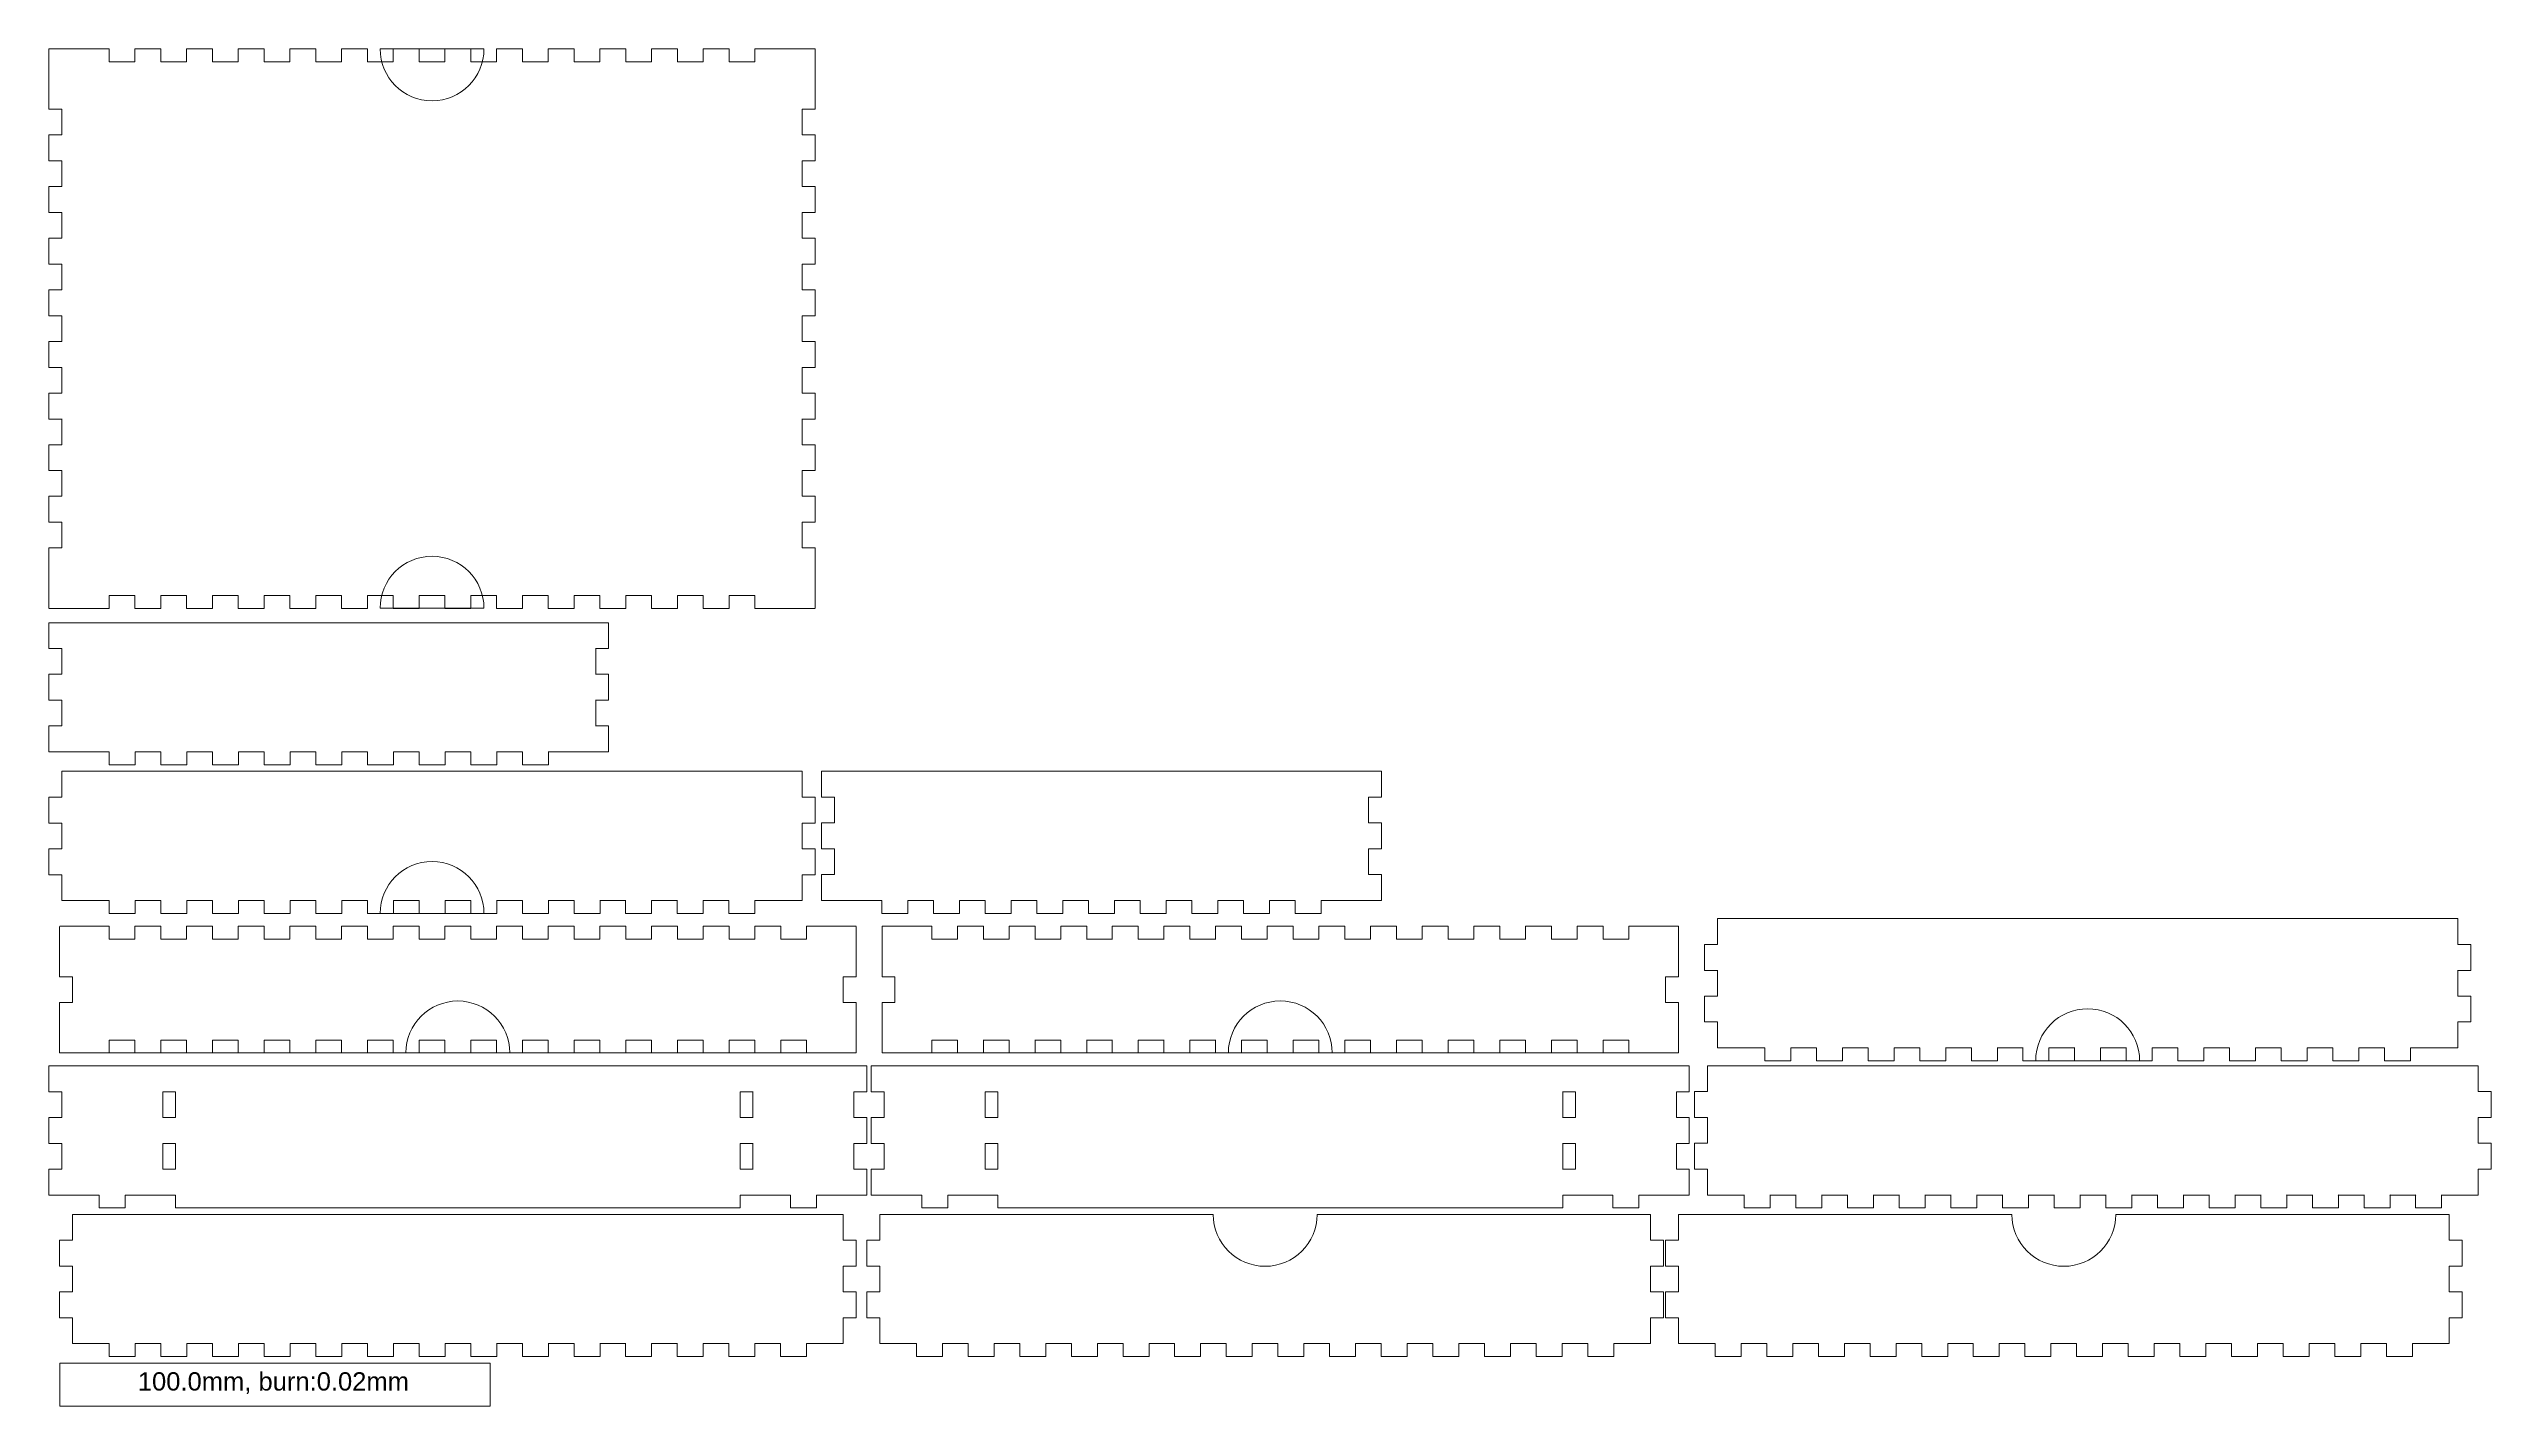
# Model space of a CAD drawing. Header units: millimetres. Extents: x 7 to 575, y 10 to 325.
import ezdxf

# ---------------------------------------------------------------- set-up
doc = ezdxf.new("R2010")
doc.units = ezdxf.units.MM
doc.header["$MEASUREMENT"] = 0
doc.layers.add('Layer 1', color=7, linetype='Continuous', lineweight=0)

msp = doc.modelspace()

# ---------------------------------------------------------------- linework, layer by layer
at = {"layer": 'Layer 1', "color": 18, "lineweight": 5, "true_color": 0x000000}
for p, q in [((10, 121.52), (10, 118.52)), ((10.02, 121.54), (13.02, 121.54)), ((192.02, 121.54), (195.02, 121.54)), ((201.06, 121.53), (201.06, 118.53)), ((201.08, 121.55), (204.08, 121.55)), ((383.08, 121.55), (386.08, 121.55)), ((10, 95.1), (10, 92.1)), ((10, 92.1), (195.04, 92.1)), ((201.06, 95.11), (201.06, 92.11)), ((201.06, 92.11), (386.1, 92.11))]:
    msp.add_line(p, q, dxfattribs=at)
for points in [[(7.5, 325.45), (7.5, 325.45), (7.5, 322.45), (7.5, 322.45)], [(7.52, 325.47), (7.52, 325.47), (10.52, 325.47), (10.52, 325.47)], [(182.52, 325.47), (182.52, 325.47), (185.52, 325.47), (185.52, 325.47)], [(7.5, 198.45), (7.5, 198.45), (7.5, 195.45), (7.5, 195.45)], [(7.52, 195.43), (7.52, 195.43), (10.52, 195.43), (10.52, 195.43)], [(182.52, 195.43), (182.52, 195.43), (185.52, 195.43), (185.52, 195.43)], [(185.54, 195.45), (185.54, 195.45), (185.54, 198.45), (185.54, 198.45)]]:
    msp.add_open_spline(points, degree=3, dxfattribs=at)
for points, knots in [([(182.52, 325.47), (182.52, 325.47), (171.52, 325.47), (171.52, 325.47), (171.51, 325.47), (171.5, 325.46), (171.5, 325.45), (171.5, 325.45), (171.5, 322.47), (171.5, 322.47), (171.5, 322.45), (171.52, 322.47), (171.5, 322.47), (171.5, 322.47), (165.54, 322.47), (165.54, 322.47), (165.52, 322.47), (165.54, 322.45), (165.54, 322.47), (165.54, 322.47), (165.54, 325.45), (165.54, 325.45), (165.54, 325.46), (165.53, 325.47), (165.52, 325.47), (165.52, 325.47), (159.52, 325.47), (159.52, 325.47), (159.51, 325.47), (159.5, 325.46), (159.5, 325.45), (159.5, 325.45), (159.5, 322.47), (159.5, 322.47), (159.5, 322.45), (159.52, 322.47), (159.5, 322.47), (159.5, 322.47), (153.54, 322.47), (153.54, 322.47), (153.52, 322.47), (153.54, 322.45), (153.54, 322.47), (153.54, 322.47), (153.54, 325.45), (153.54, 325.45), (153.54, 325.46), (153.53, 325.47), (153.52, 325.47), (153.52, 325.47), (147.52, 325.47), (147.52, 325.47), (147.51, 325.47), (147.5, 325.46), (147.5, 325.45), (147.5, 325.45), (147.5, 322.47), (147.5, 322.47), (147.5, 322.45), (147.52, 322.47), (147.5, 322.47), (147.5, 322.47), (141.54, 322.47), (141.54, 322.47), (141.52, 322.47), (141.54, 322.45), (141.54, 322.47), (141.54, 322.47), (141.54, 325.45), (141.54, 325.45), (141.54, 325.46), (141.53, 325.47), (141.52, 325.47), (141.52, 325.47), (135.52, 325.47), (135.52, 325.47), (135.51, 325.47), (135.5, 325.46), (135.5, 325.45), (135.5, 325.45), (135.5, 322.47), (135.5, 322.47), (135.5, 322.45), (135.52, 322.47), (135.5, 322.47), (135.5, 322.47), (129.54, 322.47), (129.54, 322.47), (129.52, 322.47), (129.54, 322.45), (129.54, 322.47), (129.54, 322.47), (129.54, 325.45), (129.54, 325.45), (129.54, 325.46), (129.53, 325.47), (129.52, 325.47), (129.52, 325.47), (123.52, 325.47), (123.52, 325.47), (123.51, 325.47), (123.5, 325.46), (123.5, 325.45), (123.5, 325.45), (123.5, 322.47), (123.5, 322.47), (123.5, 322.45), (123.52, 322.47), (123.5, 322.47), (123.5, 322.47), (117.54, 322.47), (117.54, 322.47), (117.52, 322.47), (117.54, 322.45), (117.54, 322.47), (117.54, 322.47), (117.54, 325.45), (117.54, 325.45), (117.54, 325.46), (117.53, 325.47), (117.52, 325.47), (117.52, 325.47), (111.52, 325.47), (111.52, 325.47), (111.51, 325.47), (111.5, 325.46), (111.5, 325.45), (111.5, 325.45), (111.5, 322.47), (111.5, 322.47), (111.5, 322.45), (111.52, 322.47), (111.5, 322.47), (111.5, 322.47), (105.54, 322.47), (105.54, 322.47), (105.52, 322.47), (105.54, 322.45), (105.54, 322.47), (105.54, 322.47), (105.54, 325.45), (105.54, 325.45), (105.54, 325.46), (105.53, 325.47), (105.52, 325.47), (105.52, 325.47), (99.52, 325.47), (99.52, 325.47), (99.51, 325.47), (99.5, 325.46), (99.5, 325.45), (99.5, 325.45), (99.5, 322.47), (99.5, 322.47), (99.5, 322.45), (99.52, 322.47), (99.5, 322.47), (99.5, 322.47), (93.54, 322.47), (93.54, 322.47), (93.52, 322.47), (93.54, 322.45), (93.54, 322.47), (93.54, 322.47), (93.54, 325.45), (93.54, 325.45), (93.54, 325.46), (93.53, 325.47), (93.52, 325.47), (93.52, 325.47), (87.52, 325.47), (87.52, 325.47), (87.51, 325.47), (87.5, 325.46), (87.5, 325.45), (87.5, 325.45), (87.5, 322.47), (87.5, 322.47), (87.5, 322.45), (87.52, 322.47), (87.5, 322.47), (87.5, 322.47), (81.54, 322.47), (81.54, 322.47), (81.52, 322.47), (81.54, 322.45), (81.54, 322.47), (81.54, 322.47), (81.54, 325.45), (81.54, 325.45), (81.54, 325.46), (81.53, 325.47), (81.52, 325.47), (81.52, 325.47), (75.52, 325.47), (75.52, 325.47), (75.51, 325.47), (75.5, 325.46), (75.5, 325.45), (75.5, 325.45), (75.5, 322.47), (75.5, 322.47), (75.5, 322.45), (75.52, 322.47), (75.5, 322.47), (75.5, 322.47), (69.54, 322.47), (69.54, 322.47), (69.52, 322.47), (69.54, 322.45), (69.54, 322.47), (69.54, 322.47), (69.54, 325.45), (69.54, 325.45), (69.54, 325.46), (69.53, 325.47), (69.52, 325.47), (69.52, 325.47), (63.52, 325.47), (63.52, 325.47), (63.51, 325.47), (63.5, 325.46), (63.5, 325.45), (63.5, 325.45), (63.5, 322.47), (63.5, 322.47), (63.5, 322.45), (63.52, 322.47), (63.5, 322.47), (63.5, 322.47), (57.54, 322.47), (57.54, 322.47), (57.52, 322.47), (57.54, 322.45), (57.54, 322.47), (57.54, 322.47), (57.54, 325.45), (57.54, 325.45), (57.54, 325.46), (57.53, 325.47), (57.52, 325.47), (57.52, 325.47), (51.52, 325.47), (51.52, 325.47), (51.51, 325.47), (51.5, 325.46), (51.5, 325.45), (51.5, 325.45), (51.5, 322.47), (51.5, 322.47), (51.5, 322.45), (51.52, 322.47), (51.5, 322.47), (51.5, 322.47), (45.54, 322.47), (45.54, 322.47), (45.52, 322.47), (45.54, 322.45), (45.54, 322.47), (45.54, 322.47), (45.54, 325.45), (45.54, 325.45), (45.54, 325.46), (45.53, 325.47), (45.52, 325.47), (45.52, 325.47), (39.52, 325.47), (39.52, 325.47), (39.51, 325.47), (39.5, 325.46), (39.5, 325.45), (39.5, 325.45), (39.5, 322.47), (39.5, 322.47), (39.5, 322.45), (39.52, 322.47), (39.5, 322.47), (39.5, 322.47), (33.54, 322.47), (33.54, 322.47), (33.52, 322.47), (33.54, 322.45), (33.54, 322.47), (33.54, 322.47), (33.54, 325.45), (33.54, 325.45), (33.54, 325.46), (33.53, 325.47), (33.52, 325.47), (33.52, 325.47), (27.52, 325.47), (27.52, 325.47), (27.51, 325.47), (27.5, 325.46), (27.5, 325.45), (27.5, 325.45), (27.5, 322.47), (27.5, 322.47), (27.5, 322.45), (27.52, 322.47), (27.5, 322.47), (27.5, 322.47), (21.54, 322.47), (21.54, 322.47), (21.52, 322.47), (21.54, 322.45), (21.54, 322.47), (21.54, 322.47), (21.54, 325.45), (21.54, 325.45), (21.54, 325.46), (21.53, 325.47), (21.52, 325.47), (21.52, 325.47), (10.52, 325.47), (10.52, 325.47)], [0, 0, 0, 0, 1, 1, 1, 2, 2, 2, 3, 3, 3, 4, 4, 4, 5, 5, 5, 6, 6, 6, 7, 7, 7, 8, 8, 8, 9, 9, 9, 10, 10, 10, 11, 11, 11, 12, 12, 12, 13, 13, 13, 14, 14, 14, 15, 15, 15, 16, 16, 16, 17, 17, 17, 18, 18, 18, 19, 19, 19, 20, 20, 20, 21, 21, 21, 22, 22, 22, 23, 23, 23, 24, 24, 24, 25, 25, 25, 26, 26, 26, 27, 27, 27, 28, 28, 28, 29, 29, 29, 30, 30, 30, 31, 31, 31, 32, 32, 32, 33, 33, 33, 34, 34, 34, 35, 35, 35, 36, 36, 36, 37, 37, 37, 38, 38, 38, 39, 39, 39, 40, 40, 40, 41, 41, 41, 42, 42, 42, 43, 43, 43, 44, 44, 44, 45, 45, 45, 46, 46, 46, 47, 47, 47, 48, 48, 48, 49, 49, 49, 50, 50, 50, 51, 51, 51, 52, 52, 52, 53, 53, 53, 54, 54, 54, 55, 55, 55, 56, 56, 56, 57, 57, 57, 58, 58, 58, 59, 59, 59, 60, 60, 60, 61, 61, 61, 62, 62, 62, 63, 63, 63, 64, 64, 64, 65, 65, 65, 66, 66, 66, 67, 67, 67, 68, 68, 68, 69, 69, 69, 70, 70, 70, 71, 71, 71, 72, 72, 72, 73, 73, 73, 74, 74, 74, 75, 75, 75, 76, 76, 76, 77, 77, 77, 78, 78, 78, 79, 79, 79, 80, 80, 80, 81, 81, 81, 82, 82, 82, 83, 83, 83, 84, 84, 84, 85, 85, 85, 86, 86, 86, 87, 87, 87, 88, 88, 88, 89, 89, 89, 90, 90, 90, 91, 91, 91, 92, 92, 92, 93, 93, 93, 94, 94, 94, 95, 95, 95, 96, 96, 96, 97, 97, 97, 98, 98, 98, 99, 99, 99, 100, 100, 100, 101, 101, 101, 102, 102, 102, 103, 103, 103, 104, 104, 104, 105, 105, 105, 105]), ([(185.54, 198.45), (185.54, 198.45), (185.54, 209.45), (185.54, 209.45), (185.54, 209.46), (185.53, 209.47), (185.52, 209.47), (185.52, 209.47), (182.54, 209.47), (182.54, 209.47), (182.52, 209.47), (182.54, 209.45), (182.54, 209.47), (182.54, 209.47), (182.54, 215.43), (182.54, 215.43), (182.54, 215.45), (182.52, 215.43), (182.54, 215.43), (182.54, 215.43), (185.52, 215.43), (185.52, 215.43), (185.53, 215.43), (185.54, 215.44), (185.54, 215.45), (185.54, 215.45), (185.54, 221.45), (185.54, 221.45), (185.54, 221.46), (185.53, 221.47), (185.52, 221.47), (185.52, 221.47), (182.54, 221.47), (182.54, 221.47), (182.52, 221.47), (182.54, 221.45), (182.54, 221.47), (182.54, 221.47), (182.54, 227.43), (182.54, 227.43), (182.54, 227.45), (182.52, 227.43), (182.54, 227.43), (182.54, 227.43), (185.52, 227.43), (185.52, 227.43), (185.53, 227.43), (185.54, 227.44), (185.54, 227.45), (185.54, 227.45), (185.54, 233.45), (185.54, 233.45), (185.54, 233.46), (185.53, 233.47), (185.52, 233.47), (185.52, 233.47), (182.54, 233.47), (182.54, 233.47), (182.52, 233.47), (182.54, 233.45), (182.54, 233.47), (182.54, 233.47), (182.54, 239.43), (182.54, 239.43), (182.54, 239.45), (182.52, 239.43), (182.54, 239.43), (182.54, 239.43), (185.52, 239.43), (185.52, 239.43), (185.53, 239.43), (185.54, 239.44), (185.54, 239.45), (185.54, 239.45), (185.54, 245.45), (185.54, 245.45), (185.54, 245.46), (185.53, 245.47), (185.52, 245.47), (185.52, 245.47), (182.54, 245.47), (182.54, 245.47), (182.52, 245.47), (182.54, 245.45), (182.54, 245.47), (182.54, 245.47), (182.54, 251.43), (182.54, 251.43), (182.54, 251.45), (182.52, 251.43), (182.54, 251.43), (182.54, 251.43), (185.52, 251.43), (185.52, 251.43), (185.53, 251.43), (185.54, 251.44), (185.54, 251.45), (185.54, 251.45), (185.54, 257.45), (185.54, 257.45), (185.54, 257.46), (185.53, 257.47), (185.52, 257.47), (185.52, 257.47), (182.54, 257.47), (182.54, 257.47), (182.52, 257.47), (182.54, 257.45), (182.54, 257.47), (182.54, 257.47), (182.54, 263.43), (182.54, 263.43), (182.54, 263.45), (182.52, 263.43), (182.54, 263.43), (182.54, 263.43), (185.52, 263.43), (185.52, 263.43), (185.53, 263.43), (185.54, 263.44), (185.54, 263.45), (185.54, 263.45), (185.54, 269.45), (185.54, 269.45), (185.54, 269.46), (185.53, 269.47), (185.52, 269.47), (185.52, 269.47), (182.54, 269.47), (182.54, 269.47), (182.52, 269.47), (182.54, 269.45), (182.54, 269.47), (182.54, 269.47), (182.54, 275.43), (182.54, 275.43), (182.54, 275.45), (182.52, 275.43), (182.54, 275.43), (182.54, 275.43), (185.52, 275.43), (185.52, 275.43), (185.53, 275.43), (185.54, 275.44), (185.54, 275.45), (185.54, 275.45), (185.54, 281.45), (185.54, 281.45), (185.54, 281.46), (185.53, 281.47), (185.52, 281.47), (185.52, 281.47), (182.54, 281.47), (182.54, 281.47), (182.52, 281.47), (182.54, 281.45), (182.54, 281.47), (182.54, 281.47), (182.54, 287.43), (182.54, 287.43), (182.54, 287.45), (182.52, 287.43), (182.54, 287.43), (182.54, 287.43), (185.52, 287.43), (185.52, 287.43), (185.53, 287.43), (185.54, 287.44), (185.54, 287.45), (185.54, 287.45), (185.54, 293.45), (185.54, 293.45), (185.54, 293.46), (185.53, 293.47), (185.52, 293.47), (185.52, 293.47), (182.54, 293.47), (182.54, 293.47), (182.52, 293.47), (182.54, 293.45), (182.54, 293.47), (182.54, 293.47), (182.54, 299.43), (182.54, 299.43), (182.54, 299.45), (182.52, 299.43), (182.54, 299.43), (182.54, 299.43), (185.52, 299.43), (185.52, 299.43), (185.53, 299.43), (185.54, 299.44), (185.54, 299.45), (185.54, 299.45), (185.54, 305.45), (185.54, 305.45), (185.54, 305.46), (185.53, 305.47), (185.52, 305.47), (185.52, 305.47), (182.54, 305.47), (182.54, 305.47), (182.52, 305.47), (182.54, 305.45), (182.54, 305.47), (182.54, 305.47), (182.54, 311.43), (182.54, 311.43), (182.54, 311.45), (182.52, 311.43), (182.54, 311.43), (182.54, 311.43), (185.52, 311.43), (185.52, 311.43), (185.53, 311.43), (185.54, 311.44), (185.54, 311.45), (185.54, 311.45), (185.54, 322.45), (185.54, 322.45), (185.54, 322.45), (185.54, 325.45), (185.54, 325.45)], [0, 0, 0, 0, 1, 1, 1, 2, 2, 2, 3, 3, 3, 4, 4, 4, 5, 5, 5, 6, 6, 6, 7, 7, 7, 8, 8, 8, 9, 9, 9, 10, 10, 10, 11, 11, 11, 12, 12, 12, 13, 13, 13, 14, 14, 14, 15, 15, 15, 16, 16, 16, 17, 17, 17, 18, 18, 18, 19, 19, 19, 20, 20, 20, 21, 21, 21, 22, 22, 22, 23, 23, 23, 24, 24, 24, 25, 25, 25, 26, 26, 26, 27, 27, 27, 28, 28, 28, 29, 29, 29, 30, 30, 30, 31, 31, 31, 32, 32, 32, 33, 33, 33, 34, 34, 34, 35, 35, 35, 36, 36, 36, 37, 37, 37, 38, 38, 38, 39, 39, 39, 40, 40, 40, 41, 41, 41, 42, 42, 42, 43, 43, 43, 44, 44, 44, 45, 45, 45, 46, 46, 46, 47, 47, 47, 48, 48, 48, 49, 49, 49, 50, 50, 50, 51, 51, 51, 52, 52, 52, 53, 53, 53, 54, 54, 54, 55, 55, 55, 56, 56, 56, 57, 57, 57, 58, 58, 58, 59, 59, 59, 60, 60, 60, 61, 61, 61, 62, 62, 62, 63, 63, 63, 64, 64, 64, 65, 65, 65, 66, 66, 66, 67, 67, 67, 68, 68, 68, 69, 69, 69, 70, 70, 70, 71, 71, 71, 72, 72, 72, 73, 73, 73, 74, 74, 74, 74]), ([(7.5, 322.45), (7.5, 322.45), (7.5, 311.45), (7.5, 311.45), (7.5, 311.44), (7.51, 311.43), (7.52, 311.43), (7.52, 311.43), (10.5, 311.43), (10.5, 311.43), (10.52, 311.43), (10.5, 311.45), (10.5, 311.43), (10.5, 311.43), (10.5, 305.47), (10.5, 305.47), (10.5, 305.45), (10.52, 305.47), (10.5, 305.47), (10.5, 305.47), (7.52, 305.47), (7.52, 305.47), (7.51, 305.47), (7.5, 305.46), (7.5, 305.45), (7.5, 305.45), (7.5, 299.45), (7.5, 299.45), (7.5, 299.44), (7.51, 299.43), (7.52, 299.43), (7.52, 299.43), (10.5, 299.43), (10.5, 299.43), (10.52, 299.43), (10.5, 299.45), (10.5, 299.43), (10.5, 299.43), (10.5, 293.47), (10.5, 293.47), (10.5, 293.45), (10.52, 293.47), (10.5, 293.47), (10.5, 293.47), (7.52, 293.47), (7.52, 293.47), (7.51, 293.47), (7.5, 293.46), (7.5, 293.45), (7.5, 293.45), (7.5, 287.45), (7.5, 287.45), (7.5, 287.44), (7.51, 287.43), (7.52, 287.43), (7.52, 287.43), (10.5, 287.43), (10.5, 287.43), (10.52, 287.43), (10.5, 287.45), (10.5, 287.43), (10.5, 287.43), (10.5, 281.47), (10.5, 281.47), (10.5, 281.45), (10.52, 281.47), (10.5, 281.47), (10.5, 281.47), (7.52, 281.47), (7.52, 281.47), (7.51, 281.47), (7.5, 281.46), (7.5, 281.45), (7.5, 281.45), (7.5, 275.45), (7.5, 275.45), (7.5, 275.44), (7.51, 275.43), (7.52, 275.43), (7.52, 275.43), (10.5, 275.43), (10.5, 275.43), (10.52, 275.43), (10.5, 275.45), (10.5, 275.43), (10.5, 275.43), (10.5, 269.47), (10.5, 269.47), (10.5, 269.45), (10.52, 269.47), (10.5, 269.47), (10.5, 269.47), (7.52, 269.47), (7.52, 269.47), (7.51, 269.47), (7.5, 269.46), (7.5, 269.45), (7.5, 269.45), (7.5, 263.45), (7.5, 263.45), (7.5, 263.44), (7.51, 263.43), (7.52, 263.43), (7.52, 263.43), (10.5, 263.43), (10.5, 263.43), (10.52, 263.43), (10.5, 263.45), (10.5, 263.43), (10.5, 263.43), (10.5, 257.47), (10.5, 257.47), (10.5, 257.45), (10.52, 257.47), (10.5, 257.47), (10.5, 257.47), (7.52, 257.47), (7.52, 257.47), (7.51, 257.47), (7.5, 257.46), (7.5, 257.45), (7.5, 257.45), (7.5, 251.45), (7.5, 251.45), (7.5, 251.44), (7.51, 251.43), (7.52, 251.43), (7.52, 251.43), (10.5, 251.43), (10.5, 251.43), (10.52, 251.43), (10.5, 251.45), (10.5, 251.43), (10.5, 251.43), (10.5, 245.47), (10.5, 245.47), (10.5, 245.45), (10.52, 245.47), (10.5, 245.47), (10.5, 245.47), (7.52, 245.47), (7.52, 245.47), (7.51, 245.47), (7.5, 245.46), (7.5, 245.45), (7.5, 245.45), (7.5, 239.45), (7.5, 239.45), (7.5, 239.44), (7.51, 239.43), (7.52, 239.43), (7.52, 239.43), (10.5, 239.43), (10.5, 239.43), (10.52, 239.43), (10.5, 239.45), (10.5, 239.43), (10.5, 239.43), (10.5, 233.47), (10.5, 233.47), (10.5, 233.45), (10.52, 233.47), (10.5, 233.47), (10.5, 233.47), (7.52, 233.47), (7.52, 233.47), (7.51, 233.47), (7.5, 233.46), (7.5, 233.45), (7.5, 233.45), (7.5, 227.45), (7.5, 227.45), (7.5, 227.44), (7.51, 227.43), (7.52, 227.43), (7.52, 227.43), (10.5, 227.43), (10.5, 227.43), (10.52, 227.43), (10.5, 227.45), (10.5, 227.43), (10.5, 227.43), (10.5, 221.47), (10.5, 221.47), (10.5, 221.45), (10.52, 221.47), (10.5, 221.47), (10.5, 221.47), (7.52, 221.47), (7.52, 221.47), (7.51, 221.47), (7.5, 221.46), (7.5, 221.45), (7.5, 221.45), (7.5, 215.45), (7.5, 215.45), (7.5, 215.44), (7.51, 215.43), (7.52, 215.43), (7.52, 215.43), (10.5, 215.43), (10.5, 215.43), (10.52, 215.43), (10.5, 215.45), (10.5, 215.43), (10.5, 215.43), (10.5, 209.47), (10.5, 209.47), (10.5, 209.45), (10.52, 209.47), (10.5, 209.47), (10.5, 209.47), (7.52, 209.47), (7.52, 209.47), (7.51, 209.47), (7.5, 209.46), (7.5, 209.45), (7.5, 209.45), (7.5, 198.45), (7.5, 198.45)], [0, 0, 0, 0, 1, 1, 1, 2, 2, 2, 3, 3, 3, 4, 4, 4, 5, 5, 5, 6, 6, 6, 7, 7, 7, 8, 8, 8, 9, 9, 9, 10, 10, 10, 11, 11, 11, 12, 12, 12, 13, 13, 13, 14, 14, 14, 15, 15, 15, 16, 16, 16, 17, 17, 17, 18, 18, 18, 19, 19, 19, 20, 20, 20, 21, 21, 21, 22, 22, 22, 23, 23, 23, 24, 24, 24, 25, 25, 25, 26, 26, 26, 27, 27, 27, 28, 28, 28, 29, 29, 29, 30, 30, 30, 31, 31, 31, 32, 32, 32, 33, 33, 33, 34, 34, 34, 35, 35, 35, 36, 36, 36, 37, 37, 37, 38, 38, 38, 39, 39, 39, 40, 40, 40, 41, 41, 41, 42, 42, 42, 43, 43, 43, 44, 44, 44, 45, 45, 45, 46, 46, 46, 47, 47, 47, 48, 48, 48, 49, 49, 49, 50, 50, 50, 51, 51, 51, 52, 52, 52, 53, 53, 53, 54, 54, 54, 55, 55, 55, 56, 56, 56, 57, 57, 57, 58, 58, 58, 59, 59, 59, 60, 60, 60, 61, 61, 61, 62, 62, 62, 63, 63, 63, 64, 64, 64, 65, 65, 65, 66, 66, 66, 67, 67, 67, 68, 68, 68, 69, 69, 69, 70, 70, 70, 71, 71, 71, 72, 72, 72, 73, 73, 73, 73]), ([(10.52, 195.43), (10.52, 195.43), (21.52, 195.43), (21.52, 195.43), (21.53, 195.43), (21.54, 195.44), (21.54, 195.45), (21.54, 195.45), (21.54, 198.43), (21.54, 198.43), (21.54, 198.45), (21.52, 198.43), (21.54, 198.43), (21.54, 198.43), (27.5, 198.43), (27.5, 198.43), (27.52, 198.43), (27.5, 198.45), (27.5, 198.43), (27.5, 198.43), (27.5, 195.45), (27.5, 195.45), (27.5, 195.44), (27.51, 195.43), (27.52, 195.43), (27.52, 195.43), (33.52, 195.43), (33.52, 195.43), (33.53, 195.43), (33.54, 195.44), (33.54, 195.45), (33.54, 195.45), (33.54, 198.43), (33.54, 198.43), (33.54, 198.45), (33.52, 198.43), (33.54, 198.43), (33.54, 198.43), (39.5, 198.43), (39.5, 198.43), (39.52, 198.43), (39.5, 198.45), (39.5, 198.43), (39.5, 198.43), (39.5, 195.45), (39.5, 195.45), (39.5, 195.44), (39.51, 195.43), (39.52, 195.43), (39.52, 195.43), (45.52, 195.43), (45.52, 195.43), (45.53, 195.43), (45.54, 195.44), (45.54, 195.45), (45.54, 195.45), (45.54, 198.43), (45.54, 198.43), (45.54, 198.45), (45.52, 198.43), (45.54, 198.43), (45.54, 198.43), (51.5, 198.43), (51.5, 198.43), (51.52, 198.43), (51.5, 198.45), (51.5, 198.43), (51.5, 198.43), (51.5, 195.45), (51.5, 195.45), (51.5, 195.44), (51.51, 195.43), (51.52, 195.43), (51.52, 195.43), (57.52, 195.43), (57.52, 195.43), (57.53, 195.43), (57.54, 195.44), (57.54, 195.45), (57.54, 195.45), (57.54, 198.43), (57.54, 198.43), (57.54, 198.45), (57.52, 198.43), (57.54, 198.43), (57.54, 198.43), (63.5, 198.43), (63.5, 198.43), (63.52, 198.43), (63.5, 198.45), (63.5, 198.43), (63.5, 198.43), (63.5, 195.45), (63.5, 195.45), (63.5, 195.44), (63.51, 195.43), (63.52, 195.43), (63.52, 195.43), (69.52, 195.43), (69.52, 195.43), (69.53, 195.43), (69.54, 195.44), (69.54, 195.45), (69.54, 195.45), (69.54, 198.43), (69.54, 198.43), (69.54, 198.45), (69.52, 198.43), (69.54, 198.43), (69.54, 198.43), (75.5, 198.43), (75.5, 198.43), (75.52, 198.43), (75.5, 198.45), (75.5, 198.43), (75.5, 198.43), (75.5, 195.45), (75.5, 195.45), (75.5, 195.44), (75.51, 195.43), (75.52, 195.43), (75.52, 195.43), (81.52, 195.43), (81.52, 195.43), (81.53, 195.43), (81.54, 195.44), (81.54, 195.45), (81.54, 195.45), (81.54, 198.43), (81.54, 198.43), (81.54, 198.45), (81.52, 198.43), (81.54, 198.43), (81.54, 198.43), (87.5, 198.43), (87.5, 198.43), (87.52, 198.43), (87.5, 198.45), (87.5, 198.43), (87.5, 198.43), (87.5, 195.45), (87.5, 195.45), (87.5, 195.44), (87.51, 195.43), (87.52, 195.43), (87.52, 195.43), (93.52, 195.43), (93.52, 195.43), (93.53, 195.43), (93.54, 195.44), (93.54, 195.45), (93.54, 195.45), (93.54, 198.43), (93.54, 198.43), (93.54, 198.45), (93.52, 198.43), (93.54, 198.43), (93.54, 198.43), (99.5, 198.43), (99.5, 198.43), (99.52, 198.43), (99.5, 198.45), (99.5, 198.43), (99.5, 198.43), (99.5, 195.45), (99.5, 195.45), (99.5, 195.44), (99.51, 195.43), (99.52, 195.43), (99.52, 195.43), (105.52, 195.43), (105.52, 195.43), (105.53, 195.43), (105.54, 195.44), (105.54, 195.45), (105.54, 195.45), (105.54, 198.43), (105.54, 198.43), (105.54, 198.45), (105.52, 198.43), (105.54, 198.43), (105.54, 198.43), (111.5, 198.43), (111.5, 198.43), (111.52, 198.43), (111.5, 198.45), (111.5, 198.43), (111.5, 198.43), (111.5, 195.45), (111.5, 195.45), (111.5, 195.44), (111.51, 195.43), (111.52, 195.43), (111.52, 195.43), (117.52, 195.43), (117.52, 195.43), (117.53, 195.43), (117.54, 195.44), (117.54, 195.45), (117.54, 195.45), (117.54, 198.43), (117.54, 198.43), (117.54, 198.45), (117.52, 198.43), (117.54, 198.43), (117.54, 198.43), (123.5, 198.43), (123.5, 198.43), (123.52, 198.43), (123.5, 198.45), (123.5, 198.43), (123.5, 198.43), (123.5, 195.45), (123.5, 195.45), (123.5, 195.44), (123.51, 195.43), (123.52, 195.43), (123.52, 195.43), (129.52, 195.43), (129.52, 195.43), (129.53, 195.43), (129.54, 195.44), (129.54, 195.45), (129.54, 195.45), (129.54, 198.43), (129.54, 198.43), (129.54, 198.45), (129.52, 198.43), (129.54, 198.43), (129.54, 198.43), (135.5, 198.43), (135.5, 198.43), (135.52, 198.43), (135.5, 198.45), (135.5, 198.43), (135.5, 198.43), (135.5, 195.45), (135.5, 195.45), (135.5, 195.44), (135.51, 195.43), (135.52, 195.43), (135.52, 195.43), (141.52, 195.43), (141.52, 195.43), (141.53, 195.43), (141.54, 195.44), (141.54, 195.45), (141.54, 195.45), (141.54, 198.43), (141.54, 198.43), (141.54, 198.45), (141.52, 198.43), (141.54, 198.43), (141.54, 198.43), (147.5, 198.43), (147.5, 198.43), (147.52, 198.43), (147.5, 198.45), (147.5, 198.43), (147.5, 198.43), (147.5, 195.45), (147.5, 195.45), (147.5, 195.44), (147.51, 195.43), (147.52, 195.43), (147.52, 195.43), (153.52, 195.43), (153.52, 195.43), (153.53, 195.43), (153.54, 195.44), (153.54, 195.45), (153.54, 195.45), (153.54, 198.43), (153.54, 198.43), (153.54, 198.45), (153.52, 198.43), (153.54, 198.43), (153.54, 198.43), (159.5, 198.43), (159.5, 198.43), (159.52, 198.43), (159.5, 198.45), (159.5, 198.43), (159.5, 198.43), (159.5, 195.45), (159.5, 195.45), (159.5, 195.44), (159.51, 195.43), (159.52, 195.43), (159.52, 195.43), (165.52, 195.43), (165.52, 195.43), (165.53, 195.43), (165.54, 195.44), (165.54, 195.45), (165.54, 195.45), (165.54, 198.43), (165.54, 198.43), (165.54, 198.45), (165.52, 198.43), (165.54, 198.43), (165.54, 198.43), (171.5, 198.43), (171.5, 198.43), (171.52, 198.43), (171.5, 198.45), (171.5, 198.43), (171.5, 198.43), (171.5, 195.45), (171.5, 195.45), (171.5, 195.44), (171.51, 195.43), (171.52, 195.43), (171.52, 195.43), (182.52, 195.43), (182.52, 195.43)], [0, 0, 0, 0, 1, 1, 1, 2, 2, 2, 3, 3, 3, 4, 4, 4, 5, 5, 5, 6, 6, 6, 7, 7, 7, 8, 8, 8, 9, 9, 9, 10, 10, 10, 11, 11, 11, 12, 12, 12, 13, 13, 13, 14, 14, 14, 15, 15, 15, 16, 16, 16, 17, 17, 17, 18, 18, 18, 19, 19, 19, 20, 20, 20, 21, 21, 21, 22, 22, 22, 23, 23, 23, 24, 24, 24, 25, 25, 25, 26, 26, 26, 27, 27, 27, 28, 28, 28, 29, 29, 29, 30, 30, 30, 31, 31, 31, 32, 32, 32, 33, 33, 33, 34, 34, 34, 35, 35, 35, 36, 36, 36, 37, 37, 37, 38, 38, 38, 39, 39, 39, 40, 40, 40, 41, 41, 41, 42, 42, 42, 43, 43, 43, 44, 44, 44, 45, 45, 45, 46, 46, 46, 47, 47, 47, 48, 48, 48, 49, 49, 49, 50, 50, 50, 51, 51, 51, 52, 52, 52, 53, 53, 53, 54, 54, 54, 55, 55, 55, 56, 56, 56, 57, 57, 57, 58, 58, 58, 59, 59, 59, 60, 60, 60, 61, 61, 61, 62, 62, 62, 63, 63, 63, 64, 64, 64, 65, 65, 65, 66, 66, 66, 67, 67, 67, 68, 68, 68, 69, 69, 69, 70, 70, 70, 71, 71, 71, 72, 72, 72, 73, 73, 73, 74, 74, 74, 75, 75, 75, 76, 76, 76, 77, 77, 77, 78, 78, 78, 79, 79, 79, 80, 80, 80, 81, 81, 81, 82, 82, 82, 83, 83, 83, 84, 84, 84, 85, 85, 85, 86, 86, 86, 87, 87, 87, 88, 88, 88, 89, 89, 89, 90, 90, 90, 91, 91, 91, 92, 92, 92, 93, 93, 93, 94, 94, 94, 95, 95, 95, 96, 96, 96, 97, 97, 97, 98, 98, 98, 99, 99, 99, 100, 100, 100, 101, 101, 101, 102, 102, 102, 103, 103, 103, 104, 104, 104, 105, 105, 105, 105]), ([(10.52, 162.06), (10.52, 162.06), (21.5, 162.06), (21.5, 162.06), (21.52, 162.06), (21.5, 162.08), (21.5, 162.06), (21.5, 162.06), (21.5, 159.08), (21.5, 159.08), (21.5, 159.07), (21.51, 159.06), (21.52, 159.06), (21.52, 159.06), (27.52, 159.06), (27.52, 159.06), (27.53, 159.06), (27.54, 159.07), (27.54, 159.08), (27.54, 159.08), (27.54, 162.06), (27.54, 162.06), (27.54, 162.08), (27.52, 162.06), (27.54, 162.06), (27.54, 162.06), (33.5, 162.06), (33.5, 162.06), (33.52, 162.06), (33.5, 162.08), (33.5, 162.06), (33.5, 162.06), (33.5, 159.08), (33.5, 159.08), (33.5, 159.07), (33.51, 159.06), (33.52, 159.06), (33.52, 159.06), (39.52, 159.06), (39.52, 159.06), (39.53, 159.06), (39.54, 159.07), (39.54, 159.08), (39.54, 159.08), (39.54, 162.06), (39.54, 162.06), (39.54, 162.08), (39.52, 162.06), (39.54, 162.06), (39.54, 162.06), (45.5, 162.06), (45.5, 162.06), (45.52, 162.06), (45.5, 162.08), (45.5, 162.06), (45.5, 162.06), (45.5, 159.08), (45.5, 159.08), (45.5, 159.07), (45.51, 159.06), (45.52, 159.06), (45.52, 159.06), (51.52, 159.06), (51.52, 159.06), (51.53, 159.06), (51.54, 159.07), (51.54, 159.08), (51.54, 159.08), (51.54, 162.06), (51.54, 162.06), (51.54, 162.08), (51.52, 162.06), (51.54, 162.06), (51.54, 162.06), (57.5, 162.06), (57.5, 162.06), (57.52, 162.06), (57.5, 162.08), (57.5, 162.06), (57.5, 162.06), (57.5, 159.08), (57.5, 159.08), (57.5, 159.07), (57.51, 159.06), (57.52, 159.06), (57.52, 159.06), (63.52, 159.06), (63.52, 159.06), (63.53, 159.06), (63.54, 159.07), (63.54, 159.08), (63.54, 159.08), (63.54, 162.06), (63.54, 162.06), (63.54, 162.08), (63.52, 162.06), (63.54, 162.06), (63.54, 162.06), (69.5, 162.06), (69.5, 162.06), (69.52, 162.06), (69.5, 162.08), (69.5, 162.06), (69.5, 162.06), (69.5, 159.08), (69.5, 159.08), (69.5, 159.07), (69.51, 159.06), (69.52, 159.06), (69.52, 159.06), (75.52, 159.06), (75.52, 159.06), (75.53, 159.06), (75.54, 159.07), (75.54, 159.08), (75.54, 159.08), (75.54, 162.06), (75.54, 162.06), (75.54, 162.08), (75.52, 162.06), (75.54, 162.06), (75.54, 162.06), (81.5, 162.06), (81.5, 162.06), (81.52, 162.06), (81.5, 162.08), (81.5, 162.06), (81.5, 162.06), (81.5, 159.08), (81.5, 159.08), (81.5, 159.07), (81.51, 159.06), (81.52, 159.06), (81.52, 159.06), (87.52, 159.06), (87.52, 159.06), (87.53, 159.06), (87.54, 159.07), (87.54, 159.08), (87.54, 159.08), (87.54, 162.06), (87.54, 162.06), (87.54, 162.08), (87.52, 162.06), (87.54, 162.06), (87.54, 162.06), (93.5, 162.06), (93.5, 162.06), (93.52, 162.06), (93.5, 162.08), (93.5, 162.06), (93.5, 162.06), (93.5, 159.08), (93.5, 159.08), (93.5, 159.07), (93.51, 159.06), (93.52, 159.06), (93.52, 159.06), (99.52, 159.06), (99.52, 159.06), (99.53, 159.06), (99.54, 159.07), (99.54, 159.08), (99.54, 159.08), (99.54, 162.06), (99.54, 162.06), (99.54, 162.08), (99.52, 162.06), (99.54, 162.06), (99.54, 162.06), (105.5, 162.06), (105.5, 162.06), (105.52, 162.06), (105.5, 162.08), (105.5, 162.06), (105.5, 162.06), (105.5, 159.08), (105.5, 159.08), (105.5, 159.07), (105.51, 159.06), (105.52, 159.06), (105.52, 159.06), (111.52, 159.06), (111.52, 159.06), (111.53, 159.06), (111.54, 159.07), (111.54, 159.08), (111.54, 159.08), (111.54, 162.06), (111.54, 162.06), (111.54, 162.08), (111.52, 162.06), (111.54, 162.06), (111.54, 162.06), (117.5, 162.06), (117.5, 162.06), (117.52, 162.06), (117.5, 162.08), (117.5, 162.06), (117.5, 162.06), (117.5, 159.08), (117.5, 159.08), (117.5, 159.07), (117.51, 159.06), (117.52, 159.06), (117.52, 159.06), (123.52, 159.06), (123.52, 159.06), (123.53, 159.06), (123.54, 159.07), (123.54, 159.08), (123.54, 159.08), (123.54, 162.06), (123.54, 162.06), (123.54, 162.08), (123.52, 162.06), (123.54, 162.06), (123.54, 162.06), (134.52, 162.06), (134.52, 162.06), (134.52, 162.06), (137.52, 162.06), (137.52, 162.06), (137.53, 162.06), (137.54, 162.07), (137.54, 162.08), (137.54, 162.08), (137.54, 168.08), (137.54, 168.08), (137.54, 168.09), (137.53, 168.1), (137.52, 168.1), (137.52, 168.1), (134.54, 168.1), (134.54, 168.1), (134.52, 168.1), (134.54, 168.08), (134.54, 168.1), (134.54, 168.1), (134.54, 174.06), (134.54, 174.06), (134.54, 174.08), (134.52, 174.06), (134.54, 174.06), (134.54, 174.06), (137.52, 174.06), (137.52, 174.06), (137.53, 174.06), (137.54, 174.07), (137.54, 174.08), (137.54, 174.08), (137.54, 180.08), (137.54, 180.08), (137.54, 180.09), (137.53, 180.1), (137.52, 180.1), (137.52, 180.1), (134.54, 180.1), (134.54, 180.1), (134.52, 180.1), (134.54, 180.08), (134.54, 180.1), (134.54, 180.1), (134.54, 186.06), (134.54, 186.06), (134.54, 186.08), (134.52, 186.06), (134.54, 186.06), (134.54, 186.06), (137.52, 186.06), (137.52, 186.06), (137.53, 186.06), (137.54, 186.07), (137.54, 186.08), (137.54, 186.08), (137.54, 192.08), (137.54, 192.08), (137.54, 192.09), (137.53, 192.1), (137.52, 192.1), (137.52, 192.1), (134.52, 192.1), (134.52, 192.1), (134.52, 192.1), (10.52, 192.1), (10.52, 192.1), (10.52, 192.1), (7.52, 192.1), (7.52, 192.1), (7.51, 192.1), (7.5, 192.09), (7.5, 192.08), (7.5, 192.08), (7.5, 186.08), (7.5, 186.08), (7.5, 186.07), (7.51, 186.06), (7.52, 186.06), (7.52, 186.06), (10.5, 186.06), (10.5, 186.06), (10.52, 186.06), (10.5, 186.08), (10.5, 186.06), (10.5, 186.06), (10.5, 180.1), (10.5, 180.1), (10.5, 180.08), (10.52, 180.1), (10.5, 180.1), (10.5, 180.1), (7.52, 180.1), (7.52, 180.1), (7.51, 180.1), (7.5, 180.09), (7.5, 180.08), (7.5, 180.08), (7.5, 174.08), (7.5, 174.08), (7.5, 174.07), (7.51, 174.06), (7.52, 174.06), (7.52, 174.06), (10.5, 174.06), (10.5, 174.06), (10.52, 174.06), (10.5, 174.08), (10.5, 174.06), (10.5, 174.06), (10.5, 168.1), (10.5, 168.1), (10.5, 168.08), (10.52, 168.1), (10.5, 168.1), (10.5, 168.1), (7.52, 168.1), (7.52, 168.1), (7.51, 168.1), (7.5, 168.09), (7.5, 168.08), (7.5, 168.08), (7.5, 162.08), (7.5, 162.08), (7.5, 162.07), (7.51, 162.06), (7.52, 162.06), (7.52, 162.06), (10.52, 162.06), (10.52, 162.06)], [0, 0, 0, 0, 1, 1, 1, 2, 2, 2, 3, 3, 3, 4, 4, 4, 5, 5, 5, 6, 6, 6, 7, 7, 7, 8, 8, 8, 9, 9, 9, 10, 10, 10, 11, 11, 11, 12, 12, 12, 13, 13, 13, 14, 14, 14, 15, 15, 15, 16, 16, 16, 17, 17, 17, 18, 18, 18, 19, 19, 19, 20, 20, 20, 21, 21, 21, 22, 22, 22, 23, 23, 23, 24, 24, 24, 25, 25, 25, 26, 26, 26, 27, 27, 27, 28, 28, 28, 29, 29, 29, 30, 30, 30, 31, 31, 31, 32, 32, 32, 33, 33, 33, 34, 34, 34, 35, 35, 35, 36, 36, 36, 37, 37, 37, 38, 38, 38, 39, 39, 39, 40, 40, 40, 41, 41, 41, 42, 42, 42, 43, 43, 43, 44, 44, 44, 45, 45, 45, 46, 46, 46, 47, 47, 47, 48, 48, 48, 49, 49, 49, 50, 50, 50, 51, 51, 51, 52, 52, 52, 53, 53, 53, 54, 54, 54, 55, 55, 55, 56, 56, 56, 57, 57, 57, 58, 58, 58, 59, 59, 59, 60, 60, 60, 61, 61, 61, 62, 62, 62, 63, 63, 63, 64, 64, 64, 65, 65, 65, 66, 66, 66, 67, 67, 67, 68, 68, 68, 69, 69, 69, 70, 70, 70, 71, 71, 71, 72, 72, 72, 73, 73, 73, 74, 74, 74, 75, 75, 75, 76, 76, 76, 77, 77, 77, 78, 78, 78, 79, 79, 79, 80, 80, 80, 81, 81, 81, 82, 82, 82, 83, 83, 83, 84, 84, 84, 85, 85, 85, 86, 86, 86, 87, 87, 87, 88, 88, 88, 89, 89, 89, 90, 90, 90, 91, 91, 91, 92, 92, 92, 93, 93, 93, 94, 94, 94, 95, 95, 95, 96, 96, 96, 97, 97, 97, 98, 98, 98, 99, 99, 99, 100, 100, 100, 101, 101, 101, 102, 102, 102, 103, 103, 103, 104, 104, 104, 105, 105, 105, 106, 106, 106, 107, 107, 107, 108, 108, 108, 109, 109, 109, 110, 110, 110, 111, 111, 111, 112, 112, 112, 113, 113, 113, 114, 114, 114, 115, 115, 115, 116, 116, 116, 116]), ([(10.52, 127.52), (10.52, 127.52), (21.5, 127.52), (21.5, 127.52), (21.52, 127.52), (21.5, 127.54), (21.5, 127.52), (21.5, 127.52), (21.5, 124.54), (21.5, 124.54), (21.5, 124.53), (21.51, 124.52), (21.52, 124.52), (21.52, 124.52), (27.52, 124.52), (27.52, 124.52), (27.53, 124.52), (27.54, 124.53), (27.54, 124.54), (27.54, 124.54), (27.54, 127.52), (27.54, 127.52), (27.54, 127.54), (27.52, 127.52), (27.54, 127.52), (27.54, 127.52), (33.5, 127.52), (33.5, 127.52), (33.52, 127.52), (33.5, 127.54), (33.5, 127.52), (33.5, 127.52), (33.5, 124.54), (33.5, 124.54), (33.5, 124.53), (33.51, 124.52), (33.52, 124.52), (33.52, 124.52), (39.52, 124.52), (39.52, 124.52), (39.53, 124.52), (39.54, 124.53), (39.54, 124.54), (39.54, 124.54), (39.54, 127.52), (39.54, 127.52), (39.54, 127.54), (39.52, 127.52), (39.54, 127.52), (39.54, 127.52), (45.5, 127.52), (45.5, 127.52), (45.52, 127.52), (45.5, 127.54), (45.5, 127.52), (45.5, 127.52), (45.5, 124.54), (45.5, 124.54), (45.5, 124.53), (45.51, 124.52), (45.52, 124.52), (45.52, 124.52), (51.52, 124.52), (51.52, 124.52), (51.53, 124.52), (51.54, 124.53), (51.54, 124.54), (51.54, 124.54), (51.54, 127.52), (51.54, 127.52), (51.54, 127.54), (51.52, 127.52), (51.54, 127.52), (51.54, 127.52), (57.5, 127.52), (57.5, 127.52), (57.52, 127.52), (57.5, 127.54), (57.5, 127.52), (57.5, 127.52), (57.5, 124.54), (57.5, 124.54), (57.5, 124.53), (57.51, 124.52), (57.52, 124.52), (57.52, 124.52), (63.52, 124.52), (63.52, 124.52), (63.53, 124.52), (63.54, 124.53), (63.54, 124.54), (63.54, 124.54), (63.54, 127.52), (63.54, 127.52), (63.54, 127.54), (63.52, 127.52), (63.54, 127.52), (63.54, 127.52), (69.5, 127.52), (69.5, 127.52), (69.52, 127.52), (69.5, 127.54), (69.5, 127.52), (69.5, 127.52), (69.5, 124.54), (69.5, 124.54), (69.5, 124.53), (69.51, 124.52), (69.52, 124.52), (69.52, 124.52), (75.52, 124.52), (75.52, 124.52), (75.53, 124.52), (75.54, 124.53), (75.54, 124.54), (75.54, 124.54), (75.54, 127.52), (75.54, 127.52), (75.54, 127.54), (75.52, 127.52), (75.54, 127.52), (75.54, 127.52), (81.5, 127.52), (81.5, 127.52), (81.52, 127.52), (81.5, 127.54), (81.5, 127.52), (81.5, 127.52), (81.5, 124.54), (81.5, 124.54), (81.5, 124.53), (81.51, 124.52), (81.52, 124.52), (81.52, 124.52), (87.52, 124.52), (87.52, 124.52), (87.53, 124.52), (87.54, 124.53), (87.54, 124.54), (87.54, 124.54), (87.54, 127.52), (87.54, 127.52), (87.54, 127.54), (87.52, 127.52), (87.54, 127.52), (87.54, 127.52), (93.5, 127.52), (93.5, 127.52), (93.52, 127.52), (93.5, 127.54), (93.5, 127.52), (93.5, 127.52), (93.5, 124.54), (93.5, 124.54), (93.5, 124.53), (93.51, 124.52), (93.52, 124.52), (93.52, 124.52), (99.52, 124.52), (99.52, 124.52), (99.53, 124.52), (99.54, 124.53), (99.54, 124.54), (99.54, 124.54), (99.54, 127.52), (99.54, 127.52), (99.54, 127.54), (99.52, 127.52), (99.54, 127.52), (99.54, 127.52), (105.5, 127.52), (105.5, 127.52), (105.52, 127.52), (105.5, 127.54), (105.5, 127.52), (105.5, 127.52), (105.5, 124.54), (105.5, 124.54), (105.5, 124.53), (105.51, 124.52), (105.52, 124.52), (105.52, 124.52), (111.52, 124.52), (111.52, 124.52), (111.53, 124.52), (111.54, 124.53), (111.54, 124.54), (111.54, 124.54), (111.54, 127.52), (111.54, 127.52), (111.54, 127.54), (111.52, 127.52), (111.54, 127.52), (111.54, 127.52), (117.5, 127.52), (117.5, 127.52), (117.52, 127.52), (117.5, 127.54), (117.5, 127.52), (117.5, 127.52), (117.5, 124.54), (117.5, 124.54), (117.5, 124.53), (117.51, 124.52), (117.52, 124.52), (117.52, 124.52), (123.52, 124.52), (123.52, 124.52), (123.53, 124.52), (123.54, 124.53), (123.54, 124.54), (123.54, 124.54), (123.54, 127.52), (123.54, 127.52), (123.54, 127.54), (123.52, 127.52), (123.54, 127.52), (123.54, 127.52), (129.5, 127.52), (129.5, 127.52), (129.52, 127.52), (129.5, 127.54), (129.5, 127.52), (129.5, 127.52), (129.5, 124.54), (129.5, 124.54), (129.5, 124.53), (129.51, 124.52), (129.52, 124.52), (129.52, 124.52), (135.52, 124.52), (135.52, 124.52), (135.53, 124.52), (135.54, 124.53), (135.54, 124.54), (135.54, 124.54), (135.54, 127.52), (135.54, 127.52), (135.54, 127.54), (135.52, 127.52), (135.54, 127.52), (135.54, 127.52), (141.5, 127.52), (141.5, 127.52), (141.52, 127.52), (141.5, 127.54), (141.5, 127.52), (141.5, 127.52), (141.5, 124.54), (141.5, 124.54), (141.5, 124.53), (141.51, 124.52), (141.52, 124.52), (141.52, 124.52), (147.52, 124.52), (147.52, 124.52), (147.53, 124.52), (147.54, 124.53), (147.54, 124.54), (147.54, 124.54), (147.54, 127.52), (147.54, 127.52), (147.54, 127.54), (147.52, 127.52), (147.54, 127.52), (147.54, 127.52), (153.5, 127.52), (153.5, 127.52), (153.52, 127.52), (153.5, 127.54), (153.5, 127.52), (153.5, 127.52), (153.5, 124.54), (153.5, 124.54), (153.5, 124.53), (153.51, 124.52), (153.52, 124.52), (153.52, 124.52), (159.52, 124.52), (159.52, 124.52), (159.53, 124.52), (159.54, 124.53), (159.54, 124.54), (159.54, 124.54), (159.54, 127.52), (159.54, 127.52), (159.54, 127.54), (159.52, 127.52), (159.54, 127.52), (159.54, 127.52), (165.5, 127.52), (165.5, 127.52), (165.52, 127.52), (165.5, 127.54), (165.5, 127.52), (165.5, 127.52), (165.5, 124.54), (165.5, 124.54), (165.5, 124.53), (165.51, 124.52), (165.52, 124.52), (165.52, 124.52), (171.52, 124.52), (171.52, 124.52), (171.53, 124.52), (171.54, 124.53), (171.54, 124.54), (171.54, 124.54), (171.54, 127.52), (171.54, 127.52), (171.54, 127.54), (171.52, 127.52), (171.54, 127.52), (171.54, 127.52), (182.52, 127.52), (182.52, 127.52), (182.53, 127.52), (182.54, 127.53), (182.54, 127.54), (182.54, 127.54), (182.54, 133.52), (182.54, 133.52), (182.54, 133.54), (182.52, 133.52), (182.54, 133.52), (182.54, 133.52), (185.52, 133.52), (185.52, 133.52), (185.53, 133.52), (185.54, 133.53), (185.54, 133.54), (185.54, 133.54), (185.54, 139.54), (185.54, 139.54), (185.54, 139.55), (185.53, 139.56), (185.52, 139.56), (185.52, 139.56), (182.54, 139.56), (182.54, 139.56), (182.52, 139.56), (182.54, 139.54), (182.54, 139.56), (182.54, 139.56), (182.54, 145.52), (182.54, 145.52), (182.54, 145.54), (182.52, 145.52), (182.54, 145.52), (182.54, 145.52), (185.52, 145.52), (185.52, 145.52), (185.53, 145.52), (185.54, 145.53), (185.54, 145.54), (185.54, 145.54), (185.54, 151.54), (185.54, 151.54), (185.54, 151.55), (185.53, 151.56), (185.52, 151.56), (185.52, 151.56), (182.54, 151.56), (182.54, 151.56), (182.52, 151.56), (182.54, 151.54), (182.54, 151.56), (182.54, 151.56), (182.54, 157.54), (182.54, 157.54), (182.54, 157.55), (182.53, 157.56), (182.52, 157.56), (182.52, 157.56), (10.52, 157.56), (10.52, 157.56), (10.51, 157.56), (10.5, 157.55), (10.5, 157.54), (10.5, 157.54), (10.5, 151.56), (10.5, 151.56), (10.5, 151.54), (10.52, 151.56), (10.5, 151.56), (10.5, 151.56), (7.52, 151.56), (7.52, 151.56), (7.51, 151.56), (7.5, 151.55), (7.5, 151.54), (7.5, 151.54), (7.5, 145.54), (7.5, 145.54), (7.5, 145.53), (7.51, 145.52), (7.52, 145.52), (7.52, 145.52), (10.5, 145.52), (10.5, 145.52), (10.52, 145.52), (10.5, 145.54), (10.5, 145.52), (10.5, 145.52), (10.5, 139.56), (10.5, 139.56), (10.5, 139.54), (10.52, 139.56), (10.5, 139.56), (10.5, 139.56), (7.52, 139.56), (7.52, 139.56), (7.51, 139.56), (7.5, 139.55), (7.5, 139.54), (7.5, 139.54), (7.5, 133.54), (7.5, 133.54), (7.5, 133.53), (7.51, 133.52), (7.52, 133.52), (7.52, 133.52), (10.5, 133.52), (10.5, 133.52), (10.52, 133.52), (10.5, 133.54), (10.5, 133.52), (10.5, 133.52), (10.5, 127.54), (10.5, 127.54), (10.5, 127.53), (10.51, 127.52), (10.52, 127.52)], [0, 0, 0, 0, 1, 1, 1, 2, 2, 2, 3, 3, 3, 4, 4, 4, 5, 5, 5, 6, 6, 6, 7, 7, 7, 8, 8, 8, 9, 9, 9, 10, 10, 10, 11, 11, 11, 12, 12, 12, 13, 13, 13, 14, 14, 14, 15, 15, 15, 16, 16, 16, 17, 17, 17, 18, 18, 18, 19, 19, 19, 20, 20, 20, 21, 21, 21, 22, 22, 22, 23, 23, 23, 24, 24, 24, 25, 25, 25, 26, 26, 26, 27, 27, 27, 28, 28, 28, 29, 29, 29, 30, 30, 30, 31, 31, 31, 32, 32, 32, 33, 33, 33, 34, 34, 34, 35, 35, 35, 36, 36, 36, 37, 37, 37, 38, 38, 38, 39, 39, 39, 40, 40, 40, 41, 41, 41, 42, 42, 42, 43, 43, 43, 44, 44, 44, 45, 45, 45, 46, 46, 46, 47, 47, 47, 48, 48, 48, 49, 49, 49, 50, 50, 50, 51, 51, 51, 52, 52, 52, 53, 53, 53, 54, 54, 54, 55, 55, 55, 56, 56, 56, 57, 57, 57, 58, 58, 58, 59, 59, 59, 60, 60, 60, 61, 61, 61, 62, 62, 62, 63, 63, 63, 64, 64, 64, 65, 65, 65, 66, 66, 66, 67, 67, 67, 68, 68, 68, 69, 69, 69, 70, 70, 70, 71, 71, 71, 72, 72, 72, 73, 73, 73, 74, 74, 74, 75, 75, 75, 76, 76, 76, 77, 77, 77, 78, 78, 78, 79, 79, 79, 80, 80, 80, 81, 81, 81, 82, 82, 82, 83, 83, 83, 84, 84, 84, 85, 85, 85, 86, 86, 86, 87, 87, 87, 88, 88, 88, 89, 89, 89, 90, 90, 90, 91, 91, 91, 92, 92, 92, 93, 93, 93, 94, 94, 94, 95, 95, 95, 96, 96, 96, 97, 97, 97, 98, 98, 98, 99, 99, 99, 100, 100, 100, 101, 101, 101, 102, 102, 102, 103, 103, 103, 104, 104, 104, 105, 105, 105, 106, 106, 106, 107, 107, 107, 108, 108, 108, 109, 109, 109, 110, 110, 110, 111, 111, 111, 112, 112, 112, 113, 113, 113, 114, 114, 114, 115, 115, 115, 116, 116, 116, 117, 117, 117, 118, 118, 118, 119, 119, 119, 120, 120, 120, 121, 121, 121, 122, 122, 122, 123, 123, 123, 124, 124, 124, 125, 125, 125, 126, 126, 126, 127, 127, 127, 128, 128, 128, 129, 129, 129, 130, 130, 130, 131, 131, 131, 132, 132, 132, 133, 133, 133, 134, 134, 134, 135, 135, 135, 136, 136, 136, 137, 137, 137, 138, 138, 138, 139, 139, 139, 140, 140, 140, 141, 141, 141, 142, 142, 142, 143, 143, 143, 144, 144, 144, 144]), ([(190.05, 127.52), (190.05, 127.52), (201.03, 127.52), (201.03, 127.52), (201.05, 127.52), (201.03, 127.54), (201.03, 127.52), (201.03, 127.52), (201.03, 124.54), (201.03, 124.54), (201.03, 124.53), (201.04, 124.52), (201.05, 124.52), (201.05, 124.52), (207.05, 124.52), (207.05, 124.52), (207.06, 124.52), (207.07, 124.53), (207.07, 124.54), (207.07, 124.54), (207.07, 127.52), (207.07, 127.52), (207.07, 127.54), (207.05, 127.52), (207.07, 127.52), (207.07, 127.52), (213.03, 127.52), (213.03, 127.52), (213.05, 127.52), (213.03, 127.54), (213.03, 127.52), (213.03, 127.52), (213.03, 124.54), (213.03, 124.54), (213.03, 124.53), (213.04, 124.52), (213.05, 124.52), (213.05, 124.52), (219.05, 124.52), (219.05, 124.52), (219.06, 124.52), (219.07, 124.53), (219.07, 124.54), (219.07, 124.54), (219.07, 127.52), (219.07, 127.52), (219.07, 127.54), (219.05, 127.52), (219.07, 127.52), (219.07, 127.52), (225.03, 127.52), (225.03, 127.52), (225.05, 127.52), (225.03, 127.54), (225.03, 127.52), (225.03, 127.52), (225.03, 124.54), (225.03, 124.54), (225.03, 124.53), (225.04, 124.52), (225.05, 124.52), (225.05, 124.52), (231.05, 124.52), (231.05, 124.52), (231.06, 124.52), (231.07, 124.53), (231.07, 124.54), (231.07, 124.54), (231.07, 127.52), (231.07, 127.52), (231.07, 127.54), (231.05, 127.52), (231.07, 127.52), (231.07, 127.52), (237.03, 127.52), (237.03, 127.52), (237.05, 127.52), (237.03, 127.54), (237.03, 127.52), (237.03, 127.52), (237.03, 124.54), (237.03, 124.54), (237.03, 124.53), (237.04, 124.52), (237.05, 124.52), (237.05, 124.52), (243.05, 124.52), (243.05, 124.52), (243.06, 124.52), (243.07, 124.53), (243.07, 124.54), (243.07, 124.54), (243.07, 127.52), (243.07, 127.52), (243.07, 127.54), (243.05, 127.52), (243.07, 127.52), (243.07, 127.52), (249.03, 127.52), (249.03, 127.52), (249.05, 127.52), (249.03, 127.54), (249.03, 127.52), (249.03, 127.52), (249.03, 124.54), (249.03, 124.54), (249.03, 124.53), (249.04, 124.52), (249.05, 124.52), (249.05, 124.52), (255.05, 124.52), (255.05, 124.52), (255.06, 124.52), (255.07, 124.53), (255.07, 124.54), (255.07, 124.54), (255.07, 127.52), (255.07, 127.52), (255.07, 127.54), (255.05, 127.52), (255.07, 127.52), (255.07, 127.52), (261.03, 127.52), (261.03, 127.52), (261.05, 127.52), (261.03, 127.54), (261.03, 127.52), (261.03, 127.52), (261.03, 124.54), (261.03, 124.54), (261.03, 124.53), (261.04, 124.52), (261.05, 124.52), (261.05, 124.52), (267.05, 124.52), (267.05, 124.52), (267.06, 124.52), (267.07, 124.53), (267.07, 124.54), (267.07, 124.54), (267.07, 127.52), (267.07, 127.52), (267.07, 127.54), (267.05, 127.52), (267.07, 127.52), (267.07, 127.52), (273.03, 127.52), (273.03, 127.52), (273.05, 127.52), (273.03, 127.54), (273.03, 127.52), (273.03, 127.52), (273.03, 124.54), (273.03, 124.54), (273.03, 124.53), (273.04, 124.52), (273.05, 124.52), (273.05, 124.52), (279.05, 124.52), (279.05, 124.52), (279.06, 124.52), (279.07, 124.53), (279.07, 124.54), (279.07, 124.54), (279.07, 127.52), (279.07, 127.52), (279.07, 127.54), (279.05, 127.52), (279.07, 127.52), (279.07, 127.52), (285.03, 127.52), (285.03, 127.52), (285.05, 127.52), (285.03, 127.54), (285.03, 127.52), (285.03, 127.52), (285.03, 124.54), (285.03, 124.54), (285.03, 124.53), (285.04, 124.52), (285.05, 124.52), (285.05, 124.52), (291.05, 124.52), (291.05, 124.52), (291.06, 124.52), (291.07, 124.53), (291.07, 124.54), (291.07, 124.54), (291.07, 127.52), (291.07, 127.52), (291.07, 127.54), (291.05, 127.52), (291.07, 127.52), (291.07, 127.52), (297.03, 127.52), (297.03, 127.52), (297.05, 127.52), (297.03, 127.54), (297.03, 127.52), (297.03, 127.52), (297.03, 124.54), (297.03, 124.54), (297.03, 124.53), (297.04, 124.52), (297.05, 124.52), (297.05, 124.52), (303.05, 124.52), (303.05, 124.52), (303.06, 124.52), (303.07, 124.53), (303.07, 124.54), (303.07, 124.54), (303.07, 127.52), (303.07, 127.52), (303.07, 127.54), (303.05, 127.52), (303.07, 127.52), (303.07, 127.52), (314.05, 127.52), (314.05, 127.52), (314.05, 127.52), (317.05, 127.52), (317.05, 127.52), (317.06, 127.52), (317.07, 127.53), (317.07, 127.54), (317.07, 127.54), (317.07, 133.54), (317.07, 133.54), (317.07, 133.55), (317.06, 133.56), (317.05, 133.56), (317.05, 133.56), (314.07, 133.56), (314.07, 133.56), (314.05, 133.56), (314.07, 133.54), (314.07, 133.56), (314.07, 133.56), (314.07, 139.52), (314.07, 139.52), (314.07, 139.54), (314.05, 139.52), (314.07, 139.52), (314.07, 139.52), (317.05, 139.52), (317.05, 139.52), (317.06, 139.52), (317.07, 139.53), (317.07, 139.54), (317.07, 139.54), (317.07, 145.54), (317.07, 145.54), (317.07, 145.55), (317.06, 145.56), (317.05, 145.56), (317.05, 145.56), (314.07, 145.56), (314.07, 145.56), (314.05, 145.56), (314.07, 145.54), (314.07, 145.56), (314.07, 145.56), (314.07, 151.52), (314.07, 151.52), (314.07, 151.54), (314.05, 151.52), (314.07, 151.52), (314.07, 151.52), (317.05, 151.52), (317.05, 151.52), (317.06, 151.52), (317.07, 151.53), (317.07, 151.54), (317.07, 151.54), (317.07, 157.54), (317.07, 157.54), (317.07, 157.55), (317.06, 157.56), (317.05, 157.56), (317.05, 157.56), (314.05, 157.56), (314.05, 157.56), (314.05, 157.56), (190.05, 157.56), (190.05, 157.56), (190.05, 157.56), (187.05, 157.56), (187.05, 157.56), (187.04, 157.56), (187.03, 157.55), (187.03, 157.54), (187.03, 157.54), (187.03, 151.54), (187.03, 151.54), (187.03, 151.53), (187.04, 151.52), (187.05, 151.52), (187.05, 151.52), (190.03, 151.52), (190.03, 151.52), (190.05, 151.52), (190.03, 151.54), (190.03, 151.52), (190.03, 151.52), (190.03, 145.56), (190.03, 145.56), (190.03, 145.54), (190.05, 145.56), (190.03, 145.56), (190.03, 145.56), (187.05, 145.56), (187.05, 145.56), (187.04, 145.56), (187.03, 145.55), (187.03, 145.54), (187.03, 145.54), (187.03, 139.54), (187.03, 139.54), (187.03, 139.53), (187.04, 139.52), (187.05, 139.52), (187.05, 139.52), (190.03, 139.52), (190.03, 139.52), (190.05, 139.52), (190.03, 139.54), (190.03, 139.52), (190.03, 139.52), (190.03, 133.56), (190.03, 133.56), (190.03, 133.54), (190.05, 133.56), (190.03, 133.56), (190.03, 133.56), (187.05, 133.56), (187.05, 133.56), (187.04, 133.56), (187.03, 133.55), (187.03, 133.54), (187.03, 133.54), (187.03, 127.54), (187.03, 127.54), (187.03, 127.53), (187.04, 127.52), (187.05, 127.52), (187.05, 127.52), (190.05, 127.52), (190.05, 127.52)], [0, 0, 0, 0, 1, 1, 1, 2, 2, 2, 3, 3, 3, 4, 4, 4, 5, 5, 5, 6, 6, 6, 7, 7, 7, 8, 8, 8, 9, 9, 9, 10, 10, 10, 11, 11, 11, 12, 12, 12, 13, 13, 13, 14, 14, 14, 15, 15, 15, 16, 16, 16, 17, 17, 17, 18, 18, 18, 19, 19, 19, 20, 20, 20, 21, 21, 21, 22, 22, 22, 23, 23, 23, 24, 24, 24, 25, 25, 25, 26, 26, 26, 27, 27, 27, 28, 28, 28, 29, 29, 29, 30, 30, 30, 31, 31, 31, 32, 32, 32, 33, 33, 33, 34, 34, 34, 35, 35, 35, 36, 36, 36, 37, 37, 37, 38, 38, 38, 39, 39, 39, 40, 40, 40, 41, 41, 41, 42, 42, 42, 43, 43, 43, 44, 44, 44, 45, 45, 45, 46, 46, 46, 47, 47, 47, 48, 48, 48, 49, 49, 49, 50, 50, 50, 51, 51, 51, 52, 52, 52, 53, 53, 53, 54, 54, 54, 55, 55, 55, 56, 56, 56, 57, 57, 57, 58, 58, 58, 59, 59, 59, 60, 60, 60, 61, 61, 61, 62, 62, 62, 63, 63, 63, 64, 64, 64, 65, 65, 65, 66, 66, 66, 67, 67, 67, 68, 68, 68, 69, 69, 69, 70, 70, 70, 71, 71, 71, 72, 72, 72, 73, 73, 73, 74, 74, 74, 75, 75, 75, 76, 76, 76, 77, 77, 77, 78, 78, 78, 79, 79, 79, 80, 80, 80, 81, 81, 81, 82, 82, 82, 83, 83, 83, 84, 84, 84, 85, 85, 85, 86, 86, 86, 87, 87, 87, 88, 88, 88, 89, 89, 89, 90, 90, 90, 91, 91, 91, 92, 92, 92, 93, 93, 93, 94, 94, 94, 95, 95, 95, 96, 96, 96, 97, 97, 97, 98, 98, 98, 99, 99, 99, 100, 100, 100, 101, 101, 101, 102, 102, 102, 103, 103, 103, 104, 104, 104, 105, 105, 105, 106, 106, 106, 107, 107, 107, 108, 108, 108, 109, 109, 109, 110, 110, 110, 111, 111, 111, 112, 112, 112, 113, 113, 113, 114, 114, 114, 115, 115, 115, 116, 116, 116, 116]), ([(192.02, 121.54), (192.02, 121.54), (183.52, 121.54), (183.52, 121.54), (183.51, 121.54), (183.5, 121.53), (183.5, 121.52), (183.5, 121.52), (183.5, 118.54), (183.5, 118.54), (183.5, 118.52), (183.52, 118.54), (183.5, 118.54), (183.5, 118.54), (177.54, 118.54), (177.54, 118.54), (177.52, 118.54), (177.54, 118.52), (177.54, 118.54), (177.54, 118.54), (177.54, 121.52), (177.54, 121.52), (177.54, 121.53), (177.53, 121.54), (177.52, 121.54), (177.52, 121.54), (171.52, 121.54), (171.52, 121.54), (171.51, 121.54), (171.5, 121.53), (171.5, 121.52), (171.5, 121.52), (171.5, 118.54), (171.5, 118.54), (171.5, 118.52), (171.52, 118.54), (171.5, 118.54), (171.5, 118.54), (165.54, 118.54), (165.54, 118.54), (165.52, 118.54), (165.54, 118.52), (165.54, 118.54), (165.54, 118.54), (165.54, 121.52), (165.54, 121.52), (165.54, 121.53), (165.53, 121.54), (165.52, 121.54), (165.52, 121.54), (159.52, 121.54), (159.52, 121.54), (159.51, 121.54), (159.5, 121.53), (159.5, 121.52), (159.5, 121.52), (159.5, 118.54), (159.5, 118.54), (159.5, 118.52), (159.52, 118.54), (159.5, 118.54), (159.5, 118.54), (153.54, 118.54), (153.54, 118.54), (153.52, 118.54), (153.54, 118.52), (153.54, 118.54), (153.54, 118.54), (153.54, 121.52), (153.54, 121.52), (153.54, 121.53), (153.53, 121.54), (153.52, 121.54), (153.52, 121.54), (147.52, 121.54), (147.52, 121.54), (147.51, 121.54), (147.5, 121.53), (147.5, 121.52), (147.5, 121.52), (147.5, 118.54), (147.5, 118.54), (147.5, 118.52), (147.52, 118.54), (147.5, 118.54), (147.5, 118.54), (141.54, 118.54), (141.54, 118.54), (141.52, 118.54), (141.54, 118.52), (141.54, 118.54), (141.54, 118.54), (141.54, 121.52), (141.54, 121.52), (141.54, 121.53), (141.53, 121.54), (141.52, 121.54), (141.52, 121.54), (135.52, 121.54), (135.52, 121.54), (135.51, 121.54), (135.5, 121.53), (135.5, 121.52), (135.5, 121.52), (135.5, 118.54), (135.5, 118.54), (135.5, 118.52), (135.52, 118.54), (135.5, 118.54), (135.5, 118.54), (129.54, 118.54), (129.54, 118.54), (129.52, 118.54), (129.54, 118.52), (129.54, 118.54), (129.54, 118.54), (129.54, 121.52), (129.54, 121.52), (129.54, 121.53), (129.53, 121.54), (129.52, 121.54), (129.52, 121.54), (123.52, 121.54), (123.52, 121.54), (123.51, 121.54), (123.5, 121.53), (123.5, 121.52), (123.5, 121.52), (123.5, 118.54), (123.5, 118.54), (123.5, 118.52), (123.52, 118.54), (123.5, 118.54), (123.5, 118.54), (117.54, 118.54), (117.54, 118.54), (117.52, 118.54), (117.54, 118.52), (117.54, 118.54), (117.54, 118.54), (117.54, 121.52), (117.54, 121.52), (117.54, 121.53), (117.53, 121.54), (117.52, 121.54), (117.52, 121.54), (111.52, 121.54), (111.52, 121.54), (111.51, 121.54), (111.5, 121.53), (111.5, 121.52), (111.5, 121.52), (111.5, 118.54), (111.5, 118.54), (111.5, 118.52), (111.52, 118.54), (111.5, 118.54), (111.5, 118.54), (105.54, 118.54), (105.54, 118.54), (105.52, 118.54), (105.54, 118.52), (105.54, 118.54), (105.54, 118.54), (105.54, 121.52), (105.54, 121.52), (105.54, 121.53), (105.53, 121.54), (105.52, 121.54), (105.52, 121.54), (99.52, 121.54), (99.52, 121.54), (99.51, 121.54), (99.5, 121.53), (99.5, 121.52), (99.5, 121.52), (99.5, 118.54), (99.5, 118.54), (99.5, 118.52), (99.52, 118.54), (99.5, 118.54), (99.5, 118.54), (93.54, 118.54), (93.54, 118.54), (93.52, 118.54), (93.54, 118.52), (93.54, 118.54), (93.54, 118.54), (93.54, 121.52), (93.54, 121.52), (93.54, 121.53), (93.53, 121.54), (93.52, 121.54), (93.52, 121.54), (87.52, 121.54), (87.52, 121.54), (87.51, 121.54), (87.5, 121.53), (87.5, 121.52), (87.5, 121.52), (87.5, 118.54), (87.5, 118.54), (87.5, 118.52), (87.52, 118.54), (87.5, 118.54), (87.5, 118.54), (81.54, 118.54), (81.54, 118.54), (81.52, 118.54), (81.54, 118.52), (81.54, 118.54), (81.54, 118.54), (81.54, 121.52), (81.54, 121.52), (81.54, 121.53), (81.53, 121.54), (81.52, 121.54), (81.52, 121.54), (75.52, 121.54), (75.52, 121.54), (75.51, 121.54), (75.5, 121.53), (75.5, 121.52), (75.5, 121.52), (75.5, 118.54), (75.5, 118.54), (75.5, 118.52), (75.52, 118.54), (75.5, 118.54), (75.5, 118.54), (69.54, 118.54), (69.54, 118.54), (69.52, 118.54), (69.54, 118.52), (69.54, 118.54), (69.54, 118.54), (69.54, 121.52), (69.54, 121.52), (69.54, 121.53), (69.53, 121.54), (69.52, 121.54), (69.52, 121.54), (63.52, 121.54), (63.52, 121.54), (63.51, 121.54), (63.5, 121.53), (63.5, 121.52), (63.5, 121.52), (63.5, 118.54), (63.5, 118.54), (63.5, 118.52), (63.52, 118.54), (63.5, 118.54), (63.5, 118.54), (57.54, 118.54), (57.54, 118.54), (57.52, 118.54), (57.54, 118.52), (57.54, 118.54), (57.54, 118.54), (57.54, 121.52), (57.54, 121.52), (57.54, 121.53), (57.53, 121.54), (57.52, 121.54), (57.52, 121.54), (51.52, 121.54), (51.52, 121.54), (51.51, 121.54), (51.5, 121.53), (51.5, 121.52), (51.5, 121.52), (51.5, 118.54), (51.5, 118.54), (51.5, 118.52), (51.52, 118.54), (51.5, 118.54), (51.5, 118.54), (45.54, 118.54), (45.54, 118.54), (45.52, 118.54), (45.54, 118.52), (45.54, 118.54), (45.54, 118.54), (45.54, 121.52), (45.54, 121.52), (45.54, 121.53), (45.53, 121.54), (45.52, 121.54), (45.52, 121.54), (39.52, 121.54), (39.52, 121.54), (39.51, 121.54), (39.5, 121.53), (39.5, 121.52), (39.5, 121.52), (39.5, 118.54), (39.5, 118.54), (39.5, 118.52), (39.52, 118.54), (39.5, 118.54), (39.5, 118.54), (33.54, 118.54), (33.54, 118.54), (33.52, 118.54), (33.54, 118.52), (33.54, 118.54), (33.54, 118.54), (33.54, 121.52), (33.54, 121.52), (33.54, 121.53), (33.53, 121.54), (33.52, 121.54), (33.52, 121.54), (27.52, 121.54), (27.52, 121.54), (27.51, 121.54), (27.5, 121.53), (27.5, 121.52), (27.5, 121.52), (27.5, 118.54), (27.5, 118.54), (27.5, 118.52), (27.52, 118.54), (27.5, 118.54), (27.5, 118.54), (21.54, 118.54), (21.54, 118.54), (21.52, 118.54), (21.54, 118.52), (21.54, 118.54), (21.54, 118.54), (21.54, 121.52), (21.54, 121.52), (21.54, 121.53), (21.53, 121.54), (21.52, 121.54), (21.52, 121.54), (13.02, 121.54), (13.02, 121.54)], [0, 0, 0, 0, 1, 1, 1, 2, 2, 2, 3, 3, 3, 4, 4, 4, 5, 5, 5, 6, 6, 6, 7, 7, 7, 8, 8, 8, 9, 9, 9, 10, 10, 10, 11, 11, 11, 12, 12, 12, 13, 13, 13, 14, 14, 14, 15, 15, 15, 16, 16, 16, 17, 17, 17, 18, 18, 18, 19, 19, 19, 20, 20, 20, 21, 21, 21, 22, 22, 22, 23, 23, 23, 24, 24, 24, 25, 25, 25, 26, 26, 26, 27, 27, 27, 28, 28, 28, 29, 29, 29, 30, 30, 30, 31, 31, 31, 32, 32, 32, 33, 33, 33, 34, 34, 34, 35, 35, 35, 36, 36, 36, 37, 37, 37, 38, 38, 38, 39, 39, 39, 40, 40, 40, 41, 41, 41, 42, 42, 42, 43, 43, 43, 44, 44, 44, 45, 45, 45, 46, 46, 46, 47, 47, 47, 48, 48, 48, 49, 49, 49, 50, 50, 50, 51, 51, 51, 52, 52, 52, 53, 53, 53, 54, 54, 54, 55, 55, 55, 56, 56, 56, 57, 57, 57, 58, 58, 58, 59, 59, 59, 60, 60, 60, 61, 61, 61, 62, 62, 62, 63, 63, 63, 64, 64, 64, 65, 65, 65, 66, 66, 66, 67, 67, 67, 68, 68, 68, 69, 69, 69, 70, 70, 70, 71, 71, 71, 72, 72, 72, 73, 73, 73, 74, 74, 74, 75, 75, 75, 76, 76, 76, 77, 77, 77, 78, 78, 78, 79, 79, 79, 80, 80, 80, 81, 81, 81, 82, 82, 82, 83, 83, 83, 84, 84, 84, 85, 85, 85, 86, 86, 86, 87, 87, 87, 88, 88, 88, 89, 89, 89, 90, 90, 90, 91, 91, 91, 92, 92, 92, 93, 93, 93, 94, 94, 94, 95, 95, 95, 96, 96, 96, 97, 97, 97, 98, 98, 98, 99, 99, 99, 100, 100, 100, 101, 101, 101, 102, 102, 102, 103, 103, 103, 104, 104, 104, 105, 105, 105, 106, 106, 106, 107, 107, 107, 108, 108, 108, 109, 109, 109, 110, 110, 110, 111, 111, 111, 112, 112, 112, 113, 113, 113, 113]), ([(195.04, 92.1), (195.04, 92.1), (195.04, 95.1), (195.04, 95.1), (195.04, 95.1), (195.04, 103.81), (195.04, 103.81), (195.04, 103.82), (195.03, 103.83), (195.02, 103.83), (195.02, 103.83), (192.04, 103.83), (192.04, 103.83), (192.02, 103.83), (192.04, 103.81), (192.04, 103.83), (192.04, 103.83), (192.04, 109.79), (192.04, 109.79), (192.04, 109.81), (192.02, 109.79), (192.04, 109.79), (192.04, 109.79), (195.02, 109.79), (195.02, 109.79), (195.03, 109.79), (195.04, 109.8), (195.04, 109.81), (195.04, 109.81), (195.04, 118.52), (195.04, 118.52), (195.04, 118.52), (195.04, 121.52), (195.04, 121.52)], [0, 0, 0, 0, 1, 1, 1, 2, 2, 2, 3, 3, 3, 4, 4, 4, 5, 5, 5, 6, 6, 6, 7, 7, 7, 8, 8, 8, 9, 9, 9, 10, 10, 10, 11, 11, 11, 11]), ([(383.08, 121.55), (383.08, 121.55), (374.58, 121.55), (374.58, 121.55), (374.57, 121.55), (374.56, 121.54), (374.56, 121.53), (374.56, 121.53), (374.56, 118.55), (374.56, 118.55), (374.56, 118.53), (374.58, 118.55), (374.56, 118.55), (374.56, 118.55), (368.6, 118.55), (368.6, 118.55), (368.58, 118.55), (368.6, 118.53), (368.6, 118.55), (368.6, 118.55), (368.6, 121.53), (368.6, 121.53), (368.6, 121.54), (368.59, 121.55), (368.58, 121.55), (368.58, 121.55), (362.58, 121.55), (362.58, 121.55), (362.57, 121.55), (362.56, 121.54), (362.56, 121.53), (362.56, 121.53), (362.56, 118.55), (362.56, 118.55), (362.56, 118.53), (362.58, 118.55), (362.56, 118.55), (362.56, 118.55), (356.6, 118.55), (356.6, 118.55), (356.58, 118.55), (356.6, 118.53), (356.6, 118.55), (356.6, 118.55), (356.6, 121.53), (356.6, 121.53), (356.6, 121.54), (356.59, 121.55), (356.58, 121.55), (356.58, 121.55), (350.58, 121.55), (350.58, 121.55), (350.57, 121.55), (350.56, 121.54), (350.56, 121.53), (350.56, 121.53), (350.56, 118.55), (350.56, 118.55), (350.56, 118.53), (350.58, 118.55), (350.56, 118.55), (350.56, 118.55), (344.6, 118.55), (344.6, 118.55), (344.58, 118.55), (344.6, 118.53), (344.6, 118.55), (344.6, 118.55), (344.6, 121.53), (344.6, 121.53), (344.6, 121.54), (344.59, 121.55), (344.58, 121.55), (344.58, 121.55), (338.58, 121.55), (338.58, 121.55), (338.57, 121.55), (338.56, 121.54), (338.56, 121.53), (338.56, 121.53), (338.56, 118.55), (338.56, 118.55), (338.56, 118.53), (338.58, 118.55), (338.56, 118.55), (338.56, 118.55), (332.6, 118.55), (332.6, 118.55), (332.58, 118.55), (332.6, 118.53), (332.6, 118.55), (332.6, 118.55), (332.6, 121.53), (332.6, 121.53), (332.6, 121.54), (332.59, 121.55), (332.58, 121.55), (332.58, 121.55), (326.58, 121.55), (326.58, 121.55), (326.57, 121.55), (326.56, 121.54), (326.56, 121.53), (326.56, 121.53), (326.56, 118.55), (326.56, 118.55), (326.56, 118.53), (326.58, 118.55), (326.56, 118.55), (326.56, 118.55), (320.6, 118.55), (320.6, 118.55), (320.58, 118.55), (320.6, 118.53), (320.6, 118.55), (320.6, 118.55), (320.6, 121.53), (320.6, 121.53), (320.6, 121.54), (320.59, 121.55), (320.58, 121.55), (320.58, 121.55), (314.58, 121.55), (314.58, 121.55), (314.57, 121.55), (314.56, 121.54), (314.56, 121.53), (314.56, 121.53), (314.56, 118.55), (314.56, 118.55), (314.56, 118.53), (314.58, 118.55), (314.56, 118.55), (314.56, 118.55), (308.6, 118.55), (308.6, 118.55), (308.58, 118.55), (308.6, 118.53), (308.6, 118.55), (308.6, 118.55), (308.6, 121.53), (308.6, 121.53), (308.6, 121.54), (308.59, 121.55), (308.58, 121.55), (308.58, 121.55), (302.58, 121.55), (302.58, 121.55), (302.57, 121.55), (302.56, 121.54), (302.56, 121.53), (302.56, 121.53), (302.56, 118.55), (302.56, 118.55), (302.56, 118.53), (302.58, 118.55), (302.56, 118.55), (302.56, 118.55), (296.6, 118.55), (296.6, 118.55), (296.58, 118.55), (296.6, 118.53), (296.6, 118.55), (296.6, 118.55), (296.6, 121.53), (296.6, 121.53), (296.6, 121.54), (296.59, 121.55), (296.58, 121.55), (296.58, 121.55), (290.58, 121.55), (290.58, 121.55), (290.57, 121.55), (290.56, 121.54), (290.56, 121.53), (290.56, 121.53), (290.56, 118.55), (290.56, 118.55), (290.56, 118.53), (290.58, 118.55), (290.56, 118.55), (290.56, 118.55), (284.6, 118.55), (284.6, 118.55), (284.58, 118.55), (284.6, 118.53), (284.6, 118.55), (284.6, 118.55), (284.6, 121.53), (284.6, 121.53), (284.6, 121.54), (284.59, 121.55), (284.58, 121.55), (284.58, 121.55), (278.58, 121.55), (278.58, 121.55), (278.57, 121.55), (278.56, 121.54), (278.56, 121.53), (278.56, 121.53), (278.56, 118.55), (278.56, 118.55), (278.56, 118.53), (278.58, 118.55), (278.56, 118.55), (278.56, 118.55), (272.6, 118.55), (272.6, 118.55), (272.58, 118.55), (272.6, 118.53), (272.6, 118.55), (272.6, 118.55), (272.6, 121.53), (272.6, 121.53), (272.6, 121.54), (272.59, 121.55), (272.58, 121.55), (272.58, 121.55), (266.58, 121.55), (266.58, 121.55), (266.57, 121.55), (266.56, 121.54), (266.56, 121.53), (266.56, 121.53), (266.56, 118.55), (266.56, 118.55), (266.56, 118.53), (266.58, 118.55), (266.56, 118.55), (266.56, 118.55), (260.6, 118.55), (260.6, 118.55), (260.58, 118.55), (260.6, 118.53), (260.6, 118.55), (260.6, 118.55), (260.6, 121.53), (260.6, 121.53), (260.6, 121.54), (260.59, 121.55), (260.58, 121.55), (260.58, 121.55), (254.58, 121.55), (254.58, 121.55), (254.57, 121.55), (254.56, 121.54), (254.56, 121.53), (254.56, 121.53), (254.56, 118.55), (254.56, 118.55), (254.56, 118.53), (254.58, 118.55), (254.56, 118.55), (254.56, 118.55), (248.6, 118.55), (248.6, 118.55), (248.58, 118.55), (248.6, 118.53), (248.6, 118.55), (248.6, 118.55), (248.6, 121.53), (248.6, 121.53), (248.6, 121.54), (248.59, 121.55), (248.58, 121.55), (248.58, 121.55), (242.58, 121.55), (242.58, 121.55), (242.57, 121.55), (242.56, 121.54), (242.56, 121.53), (242.56, 121.53), (242.56, 118.55), (242.56, 118.55), (242.56, 118.53), (242.58, 118.55), (242.56, 118.55), (242.56, 118.55), (236.6, 118.55), (236.6, 118.55), (236.58, 118.55), (236.6, 118.53), (236.6, 118.55), (236.6, 118.55), (236.6, 121.53), (236.6, 121.53), (236.6, 121.54), (236.59, 121.55), (236.58, 121.55), (236.58, 121.55), (230.58, 121.55), (230.58, 121.55), (230.57, 121.55), (230.56, 121.54), (230.56, 121.53), (230.56, 121.53), (230.56, 118.55), (230.56, 118.55), (230.56, 118.53), (230.58, 118.55), (230.56, 118.55), (230.56, 118.55), (224.6, 118.55), (224.6, 118.55), (224.58, 118.55), (224.6, 118.53), (224.6, 118.55), (224.6, 118.55), (224.6, 121.53), (224.6, 121.53), (224.6, 121.54), (224.59, 121.55), (224.58, 121.55), (224.58, 121.55), (218.58, 121.55), (218.58, 121.55), (218.57, 121.55), (218.56, 121.54), (218.56, 121.53), (218.56, 121.53), (218.56, 118.55), (218.56, 118.55), (218.56, 118.53), (218.58, 118.55), (218.56, 118.55), (218.56, 118.55), (212.6, 118.55), (212.6, 118.55), (212.58, 118.55), (212.6, 118.53), (212.6, 118.55), (212.6, 118.55), (212.6, 121.53), (212.6, 121.53), (212.6, 121.54), (212.59, 121.55), (212.58, 121.55), (212.58, 121.55), (204.08, 121.55), (204.08, 121.55)], [0, 0, 0, 0, 1, 1, 1, 2, 2, 2, 3, 3, 3, 4, 4, 4, 5, 5, 5, 6, 6, 6, 7, 7, 7, 8, 8, 8, 9, 9, 9, 10, 10, 10, 11, 11, 11, 12, 12, 12, 13, 13, 13, 14, 14, 14, 15, 15, 15, 16, 16, 16, 17, 17, 17, 18, 18, 18, 19, 19, 19, 20, 20, 20, 21, 21, 21, 22, 22, 22, 23, 23, 23, 24, 24, 24, 25, 25, 25, 26, 26, 26, 27, 27, 27, 28, 28, 28, 29, 29, 29, 30, 30, 30, 31, 31, 31, 32, 32, 32, 33, 33, 33, 34, 34, 34, 35, 35, 35, 36, 36, 36, 37, 37, 37, 38, 38, 38, 39, 39, 39, 40, 40, 40, 41, 41, 41, 42, 42, 42, 43, 43, 43, 44, 44, 44, 45, 45, 45, 46, 46, 46, 47, 47, 47, 48, 48, 48, 49, 49, 49, 50, 50, 50, 51, 51, 51, 52, 52, 52, 53, 53, 53, 54, 54, 54, 55, 55, 55, 56, 56, 56, 57, 57, 57, 58, 58, 58, 59, 59, 59, 60, 60, 60, 61, 61, 61, 62, 62, 62, 63, 63, 63, 64, 64, 64, 65, 65, 65, 66, 66, 66, 67, 67, 67, 68, 68, 68, 69, 69, 69, 70, 70, 70, 71, 71, 71, 72, 72, 72, 73, 73, 73, 74, 74, 74, 75, 75, 75, 76, 76, 76, 77, 77, 77, 78, 78, 78, 79, 79, 79, 80, 80, 80, 81, 81, 81, 82, 82, 82, 83, 83, 83, 84, 84, 84, 85, 85, 85, 86, 86, 86, 87, 87, 87, 88, 88, 88, 89, 89, 89, 90, 90, 90, 91, 91, 91, 92, 92, 92, 93, 93, 93, 94, 94, 94, 95, 95, 95, 96, 96, 96, 97, 97, 97, 98, 98, 98, 99, 99, 99, 100, 100, 100, 101, 101, 101, 102, 102, 102, 103, 103, 103, 104, 104, 104, 105, 105, 105, 106, 106, 106, 107, 107, 107, 108, 108, 108, 109, 109, 109, 110, 110, 110, 111, 111, 111, 112, 112, 112, 113, 113, 113, 113]), ([(386.1, 92.11), (386.1, 92.11), (386.1, 95.11), (386.1, 95.11), (386.1, 95.11), (386.1, 103.82), (386.1, 103.82), (386.1, 103.83), (386.09, 103.84), (386.08, 103.84), (386.08, 103.84), (383.1, 103.84), (383.1, 103.84), (383.08, 103.84), (383.1, 103.82), (383.1, 103.84), (383.1, 103.84), (383.1, 109.8), (383.1, 109.8), (383.1, 109.82), (383.08, 109.8), (383.1, 109.8), (383.1, 109.8), (386.08, 109.8), (386.08, 109.8), (386.09, 109.8), (386.1, 109.81), (386.1, 109.82), (386.1, 109.82), (386.1, 118.53), (386.1, 118.53), (386.1, 118.53), (386.1, 121.53), (386.1, 121.53)], [0, 0, 0, 0, 1, 1, 1, 2, 2, 2, 3, 3, 3, 4, 4, 4, 5, 5, 5, 6, 6, 6, 7, 7, 7, 8, 8, 8, 9, 9, 9, 10, 10, 10, 11, 11, 11, 11]), ([(395.14, 93.29), (395.14, 93.29), (406.12, 93.29), (406.12, 93.29), (406.14, 93.29), (406.12, 93.31), (406.12, 93.29), (406.12, 93.29), (406.12, 90.31), (406.12, 90.31), (406.12, 90.3), (406.13, 90.29), (406.14, 90.29), (406.14, 90.29), (412.14, 90.29), (412.14, 90.29), (412.15, 90.29), (412.16, 90.3), (412.16, 90.31), (412.16, 90.31), (412.16, 93.29), (412.16, 93.29), (412.16, 93.31), (412.14, 93.29), (412.16, 93.29), (412.16, 93.29), (418.12, 93.29), (418.12, 93.29), (418.14, 93.29), (418.12, 93.31), (418.12, 93.29), (418.12, 93.29), (418.12, 90.31), (418.12, 90.31), (418.12, 90.3), (418.13, 90.29), (418.14, 90.29), (418.14, 90.29), (424.14, 90.29), (424.14, 90.29), (424.15, 90.29), (424.16, 90.3), (424.16, 90.31), (424.16, 90.31), (424.16, 93.29), (424.16, 93.29), (424.16, 93.31), (424.14, 93.29), (424.16, 93.29), (424.16, 93.29), (430.12, 93.29), (430.12, 93.29), (430.14, 93.29), (430.12, 93.31), (430.12, 93.29), (430.12, 93.29), (430.12, 90.31), (430.12, 90.31), (430.12, 90.3), (430.13, 90.29), (430.14, 90.29), (430.14, 90.29), (436.14, 90.29), (436.14, 90.29), (436.15, 90.29), (436.16, 90.3), (436.16, 90.31), (436.16, 90.31), (436.16, 93.29), (436.16, 93.29), (436.16, 93.31), (436.14, 93.29), (436.16, 93.29), (436.16, 93.29), (442.12, 93.29), (442.12, 93.29), (442.14, 93.29), (442.12, 93.31), (442.12, 93.29), (442.12, 93.29), (442.12, 90.31), (442.12, 90.31), (442.12, 90.3), (442.13, 90.29), (442.14, 90.29), (442.14, 90.29), (448.14, 90.29), (448.14, 90.29), (448.15, 90.29), (448.16, 90.3), (448.16, 90.31), (448.16, 90.31), (448.16, 93.29), (448.16, 93.29), (448.16, 93.31), (448.14, 93.29), (448.16, 93.29), (448.16, 93.29), (454.12, 93.29), (454.12, 93.29), (454.14, 93.29), (454.12, 93.31), (454.12, 93.29), (454.12, 93.29), (454.12, 90.31), (454.12, 90.31), (454.12, 90.3), (454.13, 90.29), (454.14, 90.29), (454.14, 90.29), (460.14, 90.29), (460.14, 90.29), (460.15, 90.29), (460.16, 90.3), (460.16, 90.31), (460.16, 90.31), (460.16, 93.29), (460.16, 93.29), (460.16, 93.31), (460.14, 93.29), (460.16, 93.29), (460.16, 93.29), (466.12, 93.29), (466.12, 93.29), (466.14, 93.29), (466.12, 93.31), (466.12, 93.29), (466.12, 93.29), (466.12, 90.31), (466.12, 90.31), (466.12, 90.3), (466.13, 90.29), (466.14, 90.29), (466.14, 90.29), (472.14, 90.29), (472.14, 90.29), (472.15, 90.29), (472.16, 90.3), (472.16, 90.31), (472.16, 90.31), (472.16, 93.29), (472.16, 93.29), (472.16, 93.31), (472.14, 93.29), (472.16, 93.29), (472.16, 93.29), (478.12, 93.29), (478.12, 93.29), (478.14, 93.29), (478.12, 93.31), (478.12, 93.29), (478.12, 93.29), (478.12, 90.31), (478.12, 90.31), (478.12, 90.3), (478.13, 90.29), (478.14, 90.29), (478.14, 90.29), (484.14, 90.29), (484.14, 90.29), (484.15, 90.29), (484.16, 90.3), (484.16, 90.31), (484.16, 90.31), (484.16, 93.29), (484.16, 93.29), (484.16, 93.31), (484.14, 93.29), (484.16, 93.29), (484.16, 93.29), (490.12, 93.29), (490.12, 93.29), (490.14, 93.29), (490.12, 93.31), (490.12, 93.29), (490.12, 93.29), (490.12, 90.31), (490.12, 90.31), (490.12, 90.3), (490.13, 90.29), (490.14, 90.29), (490.14, 90.29), (496.14, 90.29), (496.14, 90.29), (496.15, 90.29), (496.16, 90.3), (496.16, 90.31), (496.16, 90.31), (496.16, 93.29), (496.16, 93.29), (496.16, 93.31), (496.14, 93.29), (496.16, 93.29), (496.16, 93.29), (502.12, 93.29), (502.12, 93.29), (502.14, 93.29), (502.12, 93.31), (502.12, 93.29), (502.12, 93.29), (502.12, 90.31), (502.12, 90.31), (502.12, 90.3), (502.13, 90.29), (502.14, 90.29), (502.14, 90.29), (508.14, 90.29), (508.14, 90.29), (508.15, 90.29), (508.16, 90.3), (508.16, 90.31), (508.16, 90.31), (508.16, 93.29), (508.16, 93.29), (508.16, 93.31), (508.14, 93.29), (508.16, 93.29), (508.16, 93.29), (514.12, 93.29), (514.12, 93.29), (514.14, 93.29), (514.12, 93.31), (514.12, 93.29), (514.12, 93.29), (514.12, 90.31), (514.12, 90.31), (514.12, 90.3), (514.13, 90.29), (514.14, 90.29), (514.14, 90.29), (520.14, 90.29), (520.14, 90.29), (520.15, 90.29), (520.16, 90.3), (520.16, 90.31), (520.16, 90.31), (520.16, 93.29), (520.16, 93.29), (520.16, 93.31), (520.14, 93.29), (520.16, 93.29), (520.16, 93.29), (526.12, 93.29), (526.12, 93.29), (526.14, 93.29), (526.12, 93.31), (526.12, 93.29), (526.12, 93.29), (526.12, 90.31), (526.12, 90.31), (526.12, 90.3), (526.13, 90.29), (526.14, 90.29), (526.14, 90.29), (532.14, 90.29), (532.14, 90.29), (532.15, 90.29), (532.16, 90.3), (532.16, 90.31), (532.16, 90.31), (532.16, 93.29), (532.16, 93.29), (532.16, 93.31), (532.14, 93.29), (532.16, 93.29), (532.16, 93.29), (538.12, 93.29), (538.12, 93.29), (538.14, 93.29), (538.12, 93.31), (538.12, 93.29), (538.12, 93.29), (538.12, 90.31), (538.12, 90.31), (538.12, 90.3), (538.13, 90.29), (538.14, 90.29), (538.14, 90.29), (544.14, 90.29), (544.14, 90.29), (544.15, 90.29), (544.16, 90.3), (544.16, 90.31), (544.16, 90.31), (544.16, 93.29), (544.16, 93.29), (544.16, 93.31), (544.14, 93.29), (544.16, 93.29), (544.16, 93.29), (550.12, 93.29), (550.12, 93.29), (550.14, 93.29), (550.12, 93.31), (550.12, 93.29), (550.12, 93.29), (550.12, 90.31), (550.12, 90.31), (550.12, 90.3), (550.13, 90.29), (550.14, 90.29), (550.14, 90.29), (556.14, 90.29), (556.14, 90.29), (556.15, 90.29), (556.16, 90.3), (556.16, 90.31), (556.16, 90.31), (556.16, 93.29), (556.16, 93.29), (556.16, 93.31), (556.14, 93.29), (556.16, 93.29), (556.16, 93.29), (567.14, 93.29), (567.14, 93.29), (567.15, 93.29), (567.16, 93.3), (567.16, 93.31), (567.16, 93.31), (567.16, 99.29), (567.16, 99.29), (567.16, 99.31), (567.14, 99.29), (567.16, 99.29), (567.16, 99.29), (570.14, 99.29), (570.14, 99.29), (570.15, 99.29), (570.16, 99.3), (570.16, 99.31), (570.16, 99.31), (570.16, 105.31), (570.16, 105.31), (570.16, 105.32), (570.15, 105.33), (570.14, 105.33), (570.14, 105.33), (567.16, 105.33), (567.16, 105.33), (567.14, 105.33), (567.16, 105.31), (567.16, 105.33), (567.16, 105.33), (567.16, 111.29), (567.16, 111.29), (567.16, 111.31), (567.14, 111.29), (567.16, 111.29), (567.16, 111.29), (570.14, 111.29), (570.14, 111.29), (570.15, 111.29), (570.16, 111.3), (570.16, 111.31), (570.16, 111.31), (570.16, 117.31), (570.16, 117.31), (570.16, 117.32), (570.15, 117.33), (570.14, 117.33), (570.14, 117.33), (567.16, 117.33), (567.16, 117.33), (567.14, 117.33), (567.16, 117.31), (567.16, 117.33), (567.16, 117.33), (567.16, 123.31), (567.16, 123.31), (567.16, 123.32), (567.15, 123.33), (567.14, 123.33), (567.14, 123.33), (395.14, 123.33), (395.14, 123.33), (395.13, 123.33), (395.12, 123.32), (395.12, 123.31), (395.12, 123.31), (395.12, 117.33), (395.12, 117.33), (395.12, 117.31), (395.14, 117.33), (395.12, 117.33), (395.12, 117.33), (392.14, 117.33), (392.14, 117.33), (392.13, 117.33), (392.12, 117.32), (392.12, 117.31), (392.12, 117.31), (392.12, 111.31), (392.12, 111.31), (392.12, 111.3), (392.13, 111.29), (392.14, 111.29), (392.14, 111.29), (395.12, 111.29), (395.12, 111.29), (395.14, 111.29), (395.12, 111.31), (395.12, 111.29), (395.12, 111.29), (395.12, 105.33), (395.12, 105.33), (395.12, 105.31), (395.14, 105.33), (395.12, 105.33), (395.12, 105.33), (392.14, 105.33), (392.14, 105.33), (392.13, 105.33), (392.12, 105.32), (392.12, 105.31), (392.12, 105.31), (392.12, 99.31), (392.12, 99.31), (392.12, 99.3), (392.13, 99.29), (392.14, 99.29), (392.14, 99.29), (395.12, 99.29), (395.12, 99.29), (395.14, 99.29), (395.12, 99.31), (395.12, 99.29), (395.12, 99.29), (395.12, 93.31), (395.12, 93.31), (395.12, 93.3), (395.13, 93.29), (395.14, 93.29)], [0, 0, 0, 0, 1, 1, 1, 2, 2, 2, 3, 3, 3, 4, 4, 4, 5, 5, 5, 6, 6, 6, 7, 7, 7, 8, 8, 8, 9, 9, 9, 10, 10, 10, 11, 11, 11, 12, 12, 12, 13, 13, 13, 14, 14, 14, 15, 15, 15, 16, 16, 16, 17, 17, 17, 18, 18, 18, 19, 19, 19, 20, 20, 20, 21, 21, 21, 22, 22, 22, 23, 23, 23, 24, 24, 24, 25, 25, 25, 26, 26, 26, 27, 27, 27, 28, 28, 28, 29, 29, 29, 30, 30, 30, 31, 31, 31, 32, 32, 32, 33, 33, 33, 34, 34, 34, 35, 35, 35, 36, 36, 36, 37, 37, 37, 38, 38, 38, 39, 39, 39, 40, 40, 40, 41, 41, 41, 42, 42, 42, 43, 43, 43, 44, 44, 44, 45, 45, 45, 46, 46, 46, 47, 47, 47, 48, 48, 48, 49, 49, 49, 50, 50, 50, 51, 51, 51, 52, 52, 52, 53, 53, 53, 54, 54, 54, 55, 55, 55, 56, 56, 56, 57, 57, 57, 58, 58, 58, 59, 59, 59, 60, 60, 60, 61, 61, 61, 62, 62, 62, 63, 63, 63, 64, 64, 64, 65, 65, 65, 66, 66, 66, 67, 67, 67, 68, 68, 68, 69, 69, 69, 70, 70, 70, 71, 71, 71, 72, 72, 72, 73, 73, 73, 74, 74, 74, 75, 75, 75, 76, 76, 76, 77, 77, 77, 78, 78, 78, 79, 79, 79, 80, 80, 80, 81, 81, 81, 82, 82, 82, 83, 83, 83, 84, 84, 84, 85, 85, 85, 86, 86, 86, 87, 87, 87, 88, 88, 88, 89, 89, 89, 90, 90, 90, 91, 91, 91, 92, 92, 92, 93, 93, 93, 94, 94, 94, 95, 95, 95, 96, 96, 96, 97, 97, 97, 98, 98, 98, 99, 99, 99, 100, 100, 100, 101, 101, 101, 102, 102, 102, 103, 103, 103, 104, 104, 104, 105, 105, 105, 106, 106, 106, 107, 107, 107, 108, 108, 108, 109, 109, 109, 110, 110, 110, 111, 111, 111, 112, 112, 112, 113, 113, 113, 114, 114, 114, 115, 115, 115, 116, 116, 116, 117, 117, 117, 118, 118, 118, 119, 119, 119, 120, 120, 120, 121, 121, 121, 122, 122, 122, 123, 123, 123, 124, 124, 124, 125, 125, 125, 126, 126, 126, 127, 127, 127, 128, 128, 128, 129, 129, 129, 130, 130, 130, 131, 131, 131, 132, 132, 132, 133, 133, 133, 134, 134, 134, 135, 135, 135, 136, 136, 136, 137, 137, 137, 138, 138, 138, 139, 139, 139, 140, 140, 140, 141, 141, 141, 142, 142, 142, 143, 143, 143, 144, 144, 144, 144]), ([(10, 118.52), (10, 118.52), (10, 109.81), (10, 109.81), (10, 109.8), (10.01, 109.79), (10.02, 109.79), (10.02, 109.79), (13, 109.79), (13, 109.79), (13.02, 109.79), (13, 109.81), (13, 109.79), (13, 109.79), (13, 103.83), (13, 103.83), (13, 103.81), (13.02, 103.83), (13, 103.83), (13, 103.83), (10.02, 103.83), (10.02, 103.83), (10.01, 103.83), (10, 103.82), (10, 103.81), (10, 103.81), (10, 95.1), (10, 95.1)], [0, 0, 0, 0, 1, 1, 1, 2, 2, 2, 3, 3, 3, 4, 4, 4, 5, 5, 5, 6, 6, 6, 7, 7, 7, 8, 8, 8, 9, 9, 9, 9]), ([(201.06, 118.53), (201.06, 118.53), (201.06, 109.82), (201.06, 109.82), (201.06, 109.81), (201.07, 109.8), (201.08, 109.8), (201.08, 109.8), (204.06, 109.8), (204.06, 109.8), (204.08, 109.8), (204.06, 109.82), (204.06, 109.8), (204.06, 109.8), (204.06, 103.84), (204.06, 103.84), (204.06, 103.82), (204.08, 103.84), (204.06, 103.84), (204.06, 103.84), (201.08, 103.84), (201.08, 103.84), (201.07, 103.84), (201.06, 103.83), (201.06, 103.82), (201.06, 103.82), (201.06, 95.11), (201.06, 95.11)], [0, 0, 0, 0, 1, 1, 1, 2, 2, 2, 3, 3, 3, 4, 4, 4, 5, 5, 5, 6, 6, 6, 7, 7, 7, 8, 8, 8, 9, 9, 9, 9]), ([(197.52, 83.08), (197.53, 83.08), (197.54, 83.09), (197.54, 83.1), (197.54, 83.1), (197.54, 89.1), (197.54, 89.1), (197.54, 89.11), (197.53, 89.12), (197.52, 89.12), (197.52, 89.12), (194.52, 89.12), (194.52, 89.12), (194.52, 89.12), (171.1, 89.12), (171.1, 89.12), (171.1, 89.12), (168.1, 89.12), (168.1, 89.12), (168.1, 89.12), (36.94, 89.12), (36.94, 89.12), (36.94, 89.12), (33.94, 89.12), (33.94, 89.12), (33.94, 89.12), (10.52, 89.12), (10.52, 89.12), (10.52, 89.12), (7.52, 89.12), (7.52, 89.12), (7.51, 89.12), (7.5, 89.11), (7.5, 89.1), (7.5, 89.1), (7.5, 83.1), (7.5, 83.1), (7.5, 83.09), (7.51, 83.08), (7.52, 83.08), (7.52, 83.08), (10.5, 83.08), (10.5, 83.08), (10.5, 83.08), (10.5, 77.12), (10.5, 77.12), (10.5, 77.12), (7.52, 77.12), (7.52, 77.12), (7.51, 77.12), (7.5, 77.11), (7.5, 77.1), (7.5, 77.1), (7.5, 71.1), (7.5, 71.1), (7.5, 71.09), (7.51, 71.08), (7.52, 71.08), (7.52, 71.08), (10.5, 71.08), (10.5, 71.08), (10.5, 71.08), (10.5, 65.12), (10.5, 65.12), (10.5, 65.12), (7.52, 65.12), (7.52, 65.12), (7.51, 65.12), (7.5, 65.11), (7.5, 65.1), (7.5, 65.1), (7.5, 59.1), (7.5, 59.1), (7.5, 59.09), (7.51, 59.08), (7.52, 59.08), (7.52, 59.08), (10.52, 59.08), (10.52, 59.08), (10.52, 59.08), (19.21, 59.08), (19.21, 59.08), (19.21, 59.08), (19.21, 56.1), (19.21, 56.1), (19.21, 56.09), (19.22, 56.08), (19.23, 56.08), (19.23, 56.08), (25.23, 56.08), (25.23, 56.08), (25.24, 56.08), (25.25, 56.09), (25.25, 56.1), (25.25, 56.1), (25.25, 59.08), (25.25, 59.08), (25.25, 59.08), (33.94, 59.08), (33.94, 59.08), (33.94, 59.08), (36.93, 59.08), (36.93, 59.08), (36.93, 59.08), (36.93, 56.08), (36.93, 56.08), (36.93, 56.08), (45.52, 56.08), (45.52, 56.08), (45.52, 56.08), (51.52, 56.08), (51.52, 56.08), (51.52, 56.08), (57.52, 56.08), (57.52, 56.08), (57.52, 56.08), (63.52, 56.08), (63.52, 56.08), (63.52, 56.08), (69.52, 56.08), (69.52, 56.08), (69.52, 56.08), (75.52, 56.08), (75.52, 56.08), (75.52, 56.08), (81.52, 56.08), (81.52, 56.08), (81.52, 56.08), (87.52, 56.08), (87.52, 56.08), (87.52, 56.08), (93.52, 56.08), (93.52, 56.08), (93.52, 56.08), (99.52, 56.08), (99.52, 56.08), (99.52, 56.08), (105.52, 56.08), (105.52, 56.08), (105.52, 56.08), (111.52, 56.08), (111.52, 56.08), (111.52, 56.08), (117.52, 56.08), (117.52, 56.08), (117.52, 56.08), (123.52, 56.08), (123.52, 56.08), (123.52, 56.08), (129.52, 56.08), (129.52, 56.08), (129.52, 56.08), (135.52, 56.08), (135.52, 56.08), (135.52, 56.08), (141.52, 56.08), (141.52, 56.08), (141.52, 56.08), (147.52, 56.08), (147.52, 56.08), (147.52, 56.08), (153.52, 56.08), (153.52, 56.08), (153.52, 56.08), (159.52, 56.08), (159.52, 56.08), (159.52, 56.08), (168.12, 56.08), (168.12, 56.08), (168.12, 56.08), (168.12, 59.08), (168.12, 59.08), (168.12, 59.08), (171.1, 59.08), (171.1, 59.08), (171.1, 59.08), (179.79, 59.08), (179.79, 59.08), (179.79, 59.08), (179.79, 56.1), (179.79, 56.1), (179.79, 56.09), (179.8, 56.08), (179.81, 56.08), (179.81, 56.08), (185.81, 56.08), (185.81, 56.08), (185.82, 56.08), (185.83, 56.09), (185.83, 56.1), (185.83, 56.1), (185.83, 59.08), (185.83, 59.08), (185.83, 59.08), (194.52, 59.08), (194.52, 59.08), (194.52, 59.08), (197.52, 59.08), (197.52, 59.08), (197.53, 59.08), (197.54, 59.09), (197.54, 59.1), (197.54, 59.1), (197.54, 65.1), (197.54, 65.1), (197.54, 65.11), (197.53, 65.12), (197.52, 65.12), (197.52, 65.12), (194.54, 65.12), (194.54, 65.12), (194.54, 65.12), (194.54, 71.08), (194.54, 71.08), (194.54, 71.08), (197.52, 71.08), (197.52, 71.08), (197.53, 71.08), (197.54, 71.09), (197.54, 71.1), (197.54, 71.1), (197.54, 77.1), (197.54, 77.1), (197.54, 77.11), (197.53, 77.12), (197.52, 77.12), (197.52, 77.12), (194.54, 77.12), (194.54, 77.12), (194.54, 77.12), (194.54, 83.08), (194.54, 83.08), (194.54, 83.08), (197.52, 83.08), (197.52, 83.08)], [0, 0, 0, 0, 1, 1, 1, 2, 2, 2, 3, 3, 3, 4, 4, 4, 5, 5, 5, 6, 6, 6, 7, 7, 7, 8, 8, 8, 9, 9, 9, 10, 10, 10, 11, 11, 11, 12, 12, 12, 13, 13, 13, 14, 14, 14, 15, 15, 15, 16, 16, 16, 17, 17, 17, 18, 18, 18, 19, 19, 19, 20, 20, 20, 21, 21, 21, 22, 22, 22, 23, 23, 23, 24, 24, 24, 25, 25, 25, 26, 26, 26, 27, 27, 27, 28, 28, 28, 29, 29, 29, 30, 30, 30, 31, 31, 31, 32, 32, 32, 33, 33, 33, 34, 34, 34, 35, 35, 35, 36, 36, 36, 37, 37, 37, 38, 38, 38, 39, 39, 39, 40, 40, 40, 41, 41, 41, 42, 42, 42, 43, 43, 43, 44, 44, 44, 45, 45, 45, 46, 46, 46, 47, 47, 47, 48, 48, 48, 49, 49, 49, 50, 50, 50, 51, 51, 51, 52, 52, 52, 53, 53, 53, 54, 54, 54, 55, 55, 55, 56, 56, 56, 57, 57, 57, 58, 58, 58, 59, 59, 59, 60, 60, 60, 61, 61, 61, 62, 62, 62, 63, 63, 63, 64, 64, 64, 65, 65, 65, 66, 66, 66, 67, 67, 67, 68, 68, 68, 69, 69, 69, 70, 70, 70, 71, 71, 71, 72, 72, 72, 73, 73, 73, 74, 74, 74, 75, 75, 75, 76, 76, 76, 77, 77, 77, 78, 78, 78, 78]), ([(388.58, 83.08), (388.59, 83.08), (388.6, 83.09), (388.6, 83.1), (388.6, 83.1), (388.6, 89.1), (388.6, 89.1), (388.6, 89.11), (388.59, 89.12), (388.58, 89.12), (388.58, 89.12), (385.58, 89.12), (385.58, 89.12), (385.58, 89.12), (362.16, 89.12), (362.16, 89.12), (362.16, 89.12), (359.16, 89.12), (359.16, 89.12), (359.16, 89.12), (228, 89.12), (228, 89.12), (228, 89.12), (225, 89.12), (225, 89.12), (225, 89.12), (201.58, 89.12), (201.58, 89.12), (201.58, 89.12), (198.58, 89.12), (198.58, 89.12), (198.57, 89.12), (198.56, 89.11), (198.56, 89.1), (198.56, 89.1), (198.56, 83.1), (198.56, 83.1), (198.56, 83.09), (198.57, 83.08), (198.58, 83.08), (198.58, 83.08), (201.56, 83.08), (201.56, 83.08), (201.56, 83.08), (201.56, 77.12), (201.56, 77.12), (201.56, 77.12), (198.58, 77.12), (198.58, 77.12), (198.57, 77.12), (198.56, 77.11), (198.56, 77.1), (198.56, 77.1), (198.56, 71.1), (198.56, 71.1), (198.56, 71.09), (198.57, 71.08), (198.58, 71.08), (198.58, 71.08), (201.56, 71.08), (201.56, 71.08), (201.56, 71.08), (201.56, 65.12), (201.56, 65.12), (201.56, 65.12), (198.58, 65.12), (198.58, 65.12), (198.57, 65.12), (198.56, 65.11), (198.56, 65.1), (198.56, 65.1), (198.56, 59.1), (198.56, 59.1), (198.56, 59.09), (198.57, 59.08), (198.58, 59.08), (198.58, 59.08), (201.58, 59.08), (201.58, 59.08), (201.58, 59.08), (210.27, 59.08), (210.27, 59.08), (210.27, 59.08), (210.27, 56.1), (210.27, 56.1), (210.27, 56.09), (210.28, 56.08), (210.29, 56.08), (210.29, 56.08), (216.29, 56.08), (216.29, 56.08), (216.3, 56.08), (216.31, 56.09), (216.31, 56.1), (216.31, 56.1), (216.31, 59.08), (216.31, 59.08), (216.31, 59.08), (225, 59.08), (225, 59.08), (225, 59.08), (227.99, 59.08), (227.99, 59.08), (227.99, 59.08), (227.99, 56.08), (227.99, 56.08), (227.99, 56.08), (236.58, 56.08), (236.58, 56.08), (236.58, 56.08), (242.58, 56.08), (242.58, 56.08), (242.58, 56.08), (248.58, 56.08), (248.58, 56.08), (248.58, 56.08), (254.58, 56.08), (254.58, 56.08), (254.58, 56.08), (260.58, 56.08), (260.58, 56.08), (260.58, 56.08), (266.58, 56.08), (266.58, 56.08), (266.58, 56.08), (272.58, 56.08), (272.58, 56.08), (272.58, 56.08), (278.58, 56.08), (278.58, 56.08), (278.58, 56.08), (284.58, 56.08), (284.58, 56.08), (284.58, 56.08), (290.58, 56.08), (290.58, 56.08), (290.58, 56.08), (296.58, 56.08), (296.58, 56.08), (296.58, 56.08), (302.58, 56.08), (302.58, 56.08), (302.58, 56.08), (308.58, 56.08), (308.58, 56.08), (308.58, 56.08), (314.58, 56.08), (314.58, 56.08), (314.58, 56.08), (320.58, 56.08), (320.58, 56.08), (320.58, 56.08), (326.58, 56.08), (326.58, 56.08), (326.58, 56.08), (332.58, 56.08), (332.58, 56.08), (332.58, 56.08), (338.58, 56.08), (338.58, 56.08), (338.58, 56.08), (344.58, 56.08), (344.58, 56.08), (344.58, 56.08), (350.58, 56.08), (350.58, 56.08), (350.58, 56.08), (359.18, 56.08), (359.18, 56.08), (359.18, 56.08), (359.18, 59.08), (359.18, 59.08), (359.18, 59.08), (362.16, 59.08), (362.16, 59.08), (362.16, 59.08), (370.85, 59.08), (370.85, 59.08), (370.85, 59.08), (370.85, 56.1), (370.85, 56.1), (370.85, 56.09), (370.86, 56.08), (370.87, 56.08), (370.87, 56.08), (376.87, 56.08), (376.87, 56.08), (376.88, 56.08), (376.89, 56.09), (376.89, 56.1), (376.89, 56.1), (376.89, 59.08), (376.89, 59.08), (376.89, 59.08), (385.58, 59.08), (385.58, 59.08), (385.58, 59.08), (388.58, 59.08), (388.58, 59.08), (388.59, 59.08), (388.6, 59.09), (388.6, 59.1), (388.6, 59.1), (388.6, 65.1), (388.6, 65.1), (388.6, 65.11), (388.59, 65.12), (388.58, 65.12), (388.58, 65.12), (385.6, 65.12), (385.6, 65.12), (385.6, 65.12), (385.6, 71.08), (385.6, 71.08), (385.6, 71.08), (388.58, 71.08), (388.58, 71.08), (388.59, 71.08), (388.6, 71.09), (388.6, 71.1), (388.6, 71.1), (388.6, 77.1), (388.6, 77.1), (388.6, 77.11), (388.59, 77.12), (388.58, 77.12), (388.58, 77.12), (385.6, 77.12), (385.6, 77.12), (385.6, 77.12), (385.6, 83.08), (385.6, 83.08), (385.6, 83.08), (388.58, 83.08), (388.58, 83.08)], [0, 0, 0, 0, 1, 1, 1, 2, 2, 2, 3, 3, 3, 4, 4, 4, 5, 5, 5, 6, 6, 6, 7, 7, 7, 8, 8, 8, 9, 9, 9, 10, 10, 10, 11, 11, 11, 12, 12, 12, 13, 13, 13, 14, 14, 14, 15, 15, 15, 16, 16, 16, 17, 17, 17, 18, 18, 18, 19, 19, 19, 20, 20, 20, 21, 21, 21, 22, 22, 22, 23, 23, 23, 24, 24, 24, 25, 25, 25, 26, 26, 26, 27, 27, 27, 28, 28, 28, 29, 29, 29, 30, 30, 30, 31, 31, 31, 32, 32, 32, 33, 33, 33, 34, 34, 34, 35, 35, 35, 36, 36, 36, 37, 37, 37, 38, 38, 38, 39, 39, 39, 40, 40, 40, 41, 41, 41, 42, 42, 42, 43, 43, 43, 44, 44, 44, 45, 45, 45, 46, 46, 46, 47, 47, 47, 48, 48, 48, 49, 49, 49, 50, 50, 50, 51, 51, 51, 52, 52, 52, 53, 53, 53, 54, 54, 54, 55, 55, 55, 56, 56, 56, 57, 57, 57, 58, 58, 58, 59, 59, 59, 60, 60, 60, 61, 61, 61, 62, 62, 62, 63, 63, 63, 64, 64, 64, 65, 65, 65, 66, 66, 66, 67, 67, 67, 68, 68, 68, 69, 69, 69, 70, 70, 70, 71, 71, 71, 72, 72, 72, 73, 73, 73, 74, 74, 74, 75, 75, 75, 76, 76, 76, 77, 77, 77, 78, 78, 78, 78]), ([(392.86, 59.08), (392.86, 59.08), (401.34, 59.08), (401.34, 59.08), (401.36, 59.08), (401.34, 59.1), (401.34, 59.08), (401.34, 59.08), (401.34, 56.1), (401.34, 56.1), (401.34, 56.09), (401.35, 56.08), (401.36, 56.08), (401.36, 56.08), (407.36, 56.08), (407.36, 56.08), (407.37, 56.08), (407.38, 56.09), (407.38, 56.1), (407.38, 56.1), (407.38, 59.08), (407.38, 59.08), (407.38, 59.1), (407.36, 59.08), (407.38, 59.08), (407.38, 59.08), (413.34, 59.08), (413.34, 59.08), (413.36, 59.08), (413.34, 59.1), (413.34, 59.08), (413.34, 59.08), (413.34, 56.1), (413.34, 56.1), (413.34, 56.09), (413.35, 56.08), (413.36, 56.08), (413.36, 56.08), (419.36, 56.08), (419.36, 56.08), (419.37, 56.08), (419.38, 56.09), (419.38, 56.1), (419.38, 56.1), (419.38, 59.08), (419.38, 59.08), (419.38, 59.1), (419.36, 59.08), (419.38, 59.08), (419.38, 59.08), (425.34, 59.08), (425.34, 59.08), (425.36, 59.08), (425.34, 59.1), (425.34, 59.08), (425.34, 59.08), (425.34, 56.1), (425.34, 56.1), (425.34, 56.09), (425.35, 56.08), (425.36, 56.08), (425.36, 56.08), (431.36, 56.08), (431.36, 56.08), (431.37, 56.08), (431.38, 56.09), (431.38, 56.1), (431.38, 56.1), (431.38, 59.08), (431.38, 59.08), (431.38, 59.1), (431.36, 59.08), (431.38, 59.08), (431.38, 59.08), (437.34, 59.08), (437.34, 59.08), (437.36, 59.08), (437.34, 59.1), (437.34, 59.08), (437.34, 59.08), (437.34, 56.1), (437.34, 56.1), (437.34, 56.09), (437.35, 56.08), (437.36, 56.08), (437.36, 56.08), (443.36, 56.08), (443.36, 56.08), (443.37, 56.08), (443.38, 56.09), (443.38, 56.1), (443.38, 56.1), (443.38, 59.08), (443.38, 59.08), (443.38, 59.1), (443.36, 59.08), (443.38, 59.08), (443.38, 59.08), (449.34, 59.08), (449.34, 59.08), (449.36, 59.08), (449.34, 59.1), (449.34, 59.08), (449.34, 59.08), (449.34, 56.1), (449.34, 56.1), (449.34, 56.09), (449.35, 56.08), (449.36, 56.08), (449.36, 56.08), (455.36, 56.08), (455.36, 56.08), (455.37, 56.08), (455.38, 56.09), (455.38, 56.1), (455.38, 56.1), (455.38, 59.08), (455.38, 59.08), (455.38, 59.1), (455.36, 59.08), (455.38, 59.08), (455.38, 59.08), (461.34, 59.08), (461.34, 59.08), (461.36, 59.08), (461.34, 59.1), (461.34, 59.08), (461.34, 59.08), (461.34, 56.1), (461.34, 56.1), (461.34, 56.09), (461.35, 56.08), (461.36, 56.08), (461.36, 56.08), (467.36, 56.08), (467.36, 56.08), (467.37, 56.08), (467.38, 56.09), (467.38, 56.1), (467.38, 56.1), (467.38, 59.08), (467.38, 59.08), (467.38, 59.1), (467.36, 59.08), (467.38, 59.08), (467.38, 59.08), (473.34, 59.08), (473.34, 59.08), (473.36, 59.08), (473.34, 59.1), (473.34, 59.08), (473.34, 59.08), (473.34, 56.1), (473.34, 56.1), (473.34, 56.09), (473.35, 56.08), (473.36, 56.08), (473.36, 56.08), (479.36, 56.08), (479.36, 56.08), (479.37, 56.08), (479.38, 56.09), (479.38, 56.1), (479.38, 56.1), (479.38, 59.08), (479.38, 59.08), (479.38, 59.1), (479.36, 59.08), (479.38, 59.08), (479.38, 59.08), (485.34, 59.08), (485.34, 59.08), (485.36, 59.08), (485.34, 59.1), (485.34, 59.08), (485.34, 59.08), (485.34, 56.1), (485.34, 56.1), (485.34, 56.09), (485.35, 56.08), (485.36, 56.08), (485.36, 56.08), (491.36, 56.08), (491.36, 56.08), (491.37, 56.08), (491.38, 56.09), (491.38, 56.1), (491.38, 56.1), (491.38, 59.08), (491.38, 59.08), (491.38, 59.1), (491.36, 59.08), (491.38, 59.08), (491.38, 59.08), (497.34, 59.08), (497.34, 59.08), (497.36, 59.08), (497.34, 59.1), (497.34, 59.08), (497.34, 59.08), (497.34, 56.1), (497.34, 56.1), (497.34, 56.09), (497.35, 56.08), (497.36, 56.08), (497.36, 56.08), (503.36, 56.08), (503.36, 56.08), (503.37, 56.08), (503.38, 56.09), (503.38, 56.1), (503.38, 56.1), (503.38, 59.08), (503.38, 59.08), (503.38, 59.1), (503.36, 59.08), (503.38, 59.08), (503.38, 59.08), (509.34, 59.08), (509.34, 59.08), (509.36, 59.08), (509.34, 59.1), (509.34, 59.08), (509.34, 59.08), (509.34, 56.1), (509.34, 56.1), (509.34, 56.09), (509.35, 56.08), (509.36, 56.08), (509.36, 56.08), (515.36, 56.08), (515.36, 56.08), (515.37, 56.08), (515.38, 56.09), (515.38, 56.1), (515.38, 56.1), (515.38, 59.08), (515.38, 59.08), (515.38, 59.1), (515.36, 59.08), (515.38, 59.08), (515.38, 59.08), (521.34, 59.08), (521.34, 59.08), (521.36, 59.08), (521.34, 59.1), (521.34, 59.08), (521.34, 59.08), (521.34, 56.1), (521.34, 56.1), (521.34, 56.09), (521.35, 56.08), (521.36, 56.08), (521.36, 56.08), (527.36, 56.08), (527.36, 56.08), (527.37, 56.08), (527.38, 56.09), (527.38, 56.1), (527.38, 56.1), (527.38, 59.08), (527.38, 59.08), (527.38, 59.1), (527.36, 59.08), (527.38, 59.08), (527.38, 59.08), (533.34, 59.08), (533.34, 59.08), (533.36, 59.08), (533.34, 59.1), (533.34, 59.08), (533.34, 59.08), (533.34, 56.1), (533.34, 56.1), (533.34, 56.09), (533.35, 56.08), (533.36, 56.08), (533.36, 56.08), (539.36, 56.08), (539.36, 56.08), (539.37, 56.08), (539.38, 56.09), (539.38, 56.1), (539.38, 56.1), (539.38, 59.08), (539.38, 59.08), (539.38, 59.1), (539.36, 59.08), (539.38, 59.08), (539.38, 59.08), (545.34, 59.08), (545.34, 59.08), (545.36, 59.08), (545.34, 59.1), (545.34, 59.08), (545.34, 59.08), (545.34, 56.1), (545.34, 56.1), (545.34, 56.09), (545.35, 56.08), (545.36, 56.08), (545.36, 56.08), (551.36, 56.08), (551.36, 56.08), (551.37, 56.08), (551.38, 56.09), (551.38, 56.1), (551.38, 56.1), (551.38, 59.08), (551.38, 59.08), (551.38, 59.1), (551.36, 59.08), (551.38, 59.08), (551.38, 59.08), (557.34, 59.08), (557.34, 59.08), (557.36, 59.08), (557.34, 59.1), (557.34, 59.08), (557.34, 59.08), (557.34, 56.1), (557.34, 56.1), (557.34, 56.09), (557.35, 56.08), (557.36, 56.08), (557.36, 56.08), (563.36, 56.08), (563.36, 56.08), (563.37, 56.08), (563.38, 56.09), (563.38, 56.1), (563.38, 56.1), (563.38, 59.08), (563.38, 59.08), (563.38, 59.1), (563.36, 59.08), (563.38, 59.08), (563.38, 59.08), (571.86, 59.08), (571.86, 59.08), (571.87, 59.08), (571.88, 59.09), (571.88, 59.1), (571.88, 59.1), (571.88, 65.08), (571.88, 65.08), (571.88, 65.1), (571.86, 65.08), (571.88, 65.08), (571.88, 65.08), (574.86, 65.08), (574.86, 65.08), (574.87, 65.08), (574.88, 65.09), (574.88, 65.1), (574.88, 65.1), (574.88, 71.1), (574.88, 71.1), (574.88, 71.11), (574.87, 71.12), (574.86, 71.12), (574.86, 71.12), (571.88, 71.12), (571.88, 71.12), (571.86, 71.12), (571.88, 71.1), (571.88, 71.12), (571.88, 71.12), (571.88, 77.08), (571.88, 77.08), (571.88, 77.1), (571.86, 77.08), (571.88, 77.08), (571.88, 77.08), (574.86, 77.08), (574.86, 77.08), (574.87, 77.08), (574.88, 77.09), (574.88, 77.1), (574.88, 77.1), (574.88, 83.1), (574.88, 83.1), (574.88, 83.11), (574.87, 83.12), (574.86, 83.12), (574.86, 83.12), (571.88, 83.12), (571.88, 83.12), (571.86, 83.12), (571.88, 83.1), (571.88, 83.12), (571.88, 83.12), (571.88, 89.1), (571.88, 89.1), (571.88, 89.11), (571.87, 89.12), (571.86, 89.12), (571.86, 89.12), (392.86, 89.12), (392.86, 89.12), (392.85, 89.12), (392.84, 89.11), (392.84, 89.1), (392.84, 89.1), (392.84, 83.12), (392.84, 83.12), (392.84, 83.1), (392.86, 83.12), (392.84, 83.12), (392.84, 83.12), (389.86, 83.12), (389.86, 83.12), (389.85, 83.12), (389.84, 83.11), (389.84, 83.1), (389.84, 83.1), (389.84, 77.1), (389.84, 77.1), (389.84, 77.09), (389.85, 77.08), (389.86, 77.08), (389.86, 77.08), (392.84, 77.08), (392.84, 77.08), (392.86, 77.08), (392.84, 77.1), (392.84, 77.08), (392.84, 77.08), (392.84, 71.12), (392.84, 71.12), (392.84, 71.1), (392.86, 71.12), (392.84, 71.12), (392.84, 71.12), (389.86, 71.12), (389.86, 71.12), (389.85, 71.12), (389.84, 71.11), (389.84, 71.1), (389.84, 71.1), (389.84, 65.1), (389.84, 65.1), (389.84, 65.09), (389.85, 65.08), (389.86, 65.08), (389.86, 65.08), (392.84, 65.08), (392.84, 65.08), (392.86, 65.08), (392.84, 65.1), (392.84, 65.08), (392.84, 65.08), (392.84, 59.1), (392.84, 59.1), (392.84, 59.09), (392.85, 59.08), (392.86, 59.08)], [0, 0, 0, 0, 1, 1, 1, 2, 2, 2, 3, 3, 3, 4, 4, 4, 5, 5, 5, 6, 6, 6, 7, 7, 7, 8, 8, 8, 9, 9, 9, 10, 10, 10, 11, 11, 11, 12, 12, 12, 13, 13, 13, 14, 14, 14, 15, 15, 15, 16, 16, 16, 17, 17, 17, 18, 18, 18, 19, 19, 19, 20, 20, 20, 21, 21, 21, 22, 22, 22, 23, 23, 23, 24, 24, 24, 25, 25, 25, 26, 26, 26, 27, 27, 27, 28, 28, 28, 29, 29, 29, 30, 30, 30, 31, 31, 31, 32, 32, 32, 33, 33, 33, 34, 34, 34, 35, 35, 35, 36, 36, 36, 37, 37, 37, 38, 38, 38, 39, 39, 39, 40, 40, 40, 41, 41, 41, 42, 42, 42, 43, 43, 43, 44, 44, 44, 45, 45, 45, 46, 46, 46, 47, 47, 47, 48, 48, 48, 49, 49, 49, 50, 50, 50, 51, 51, 51, 52, 52, 52, 53, 53, 53, 54, 54, 54, 55, 55, 55, 56, 56, 56, 57, 57, 57, 58, 58, 58, 59, 59, 59, 60, 60, 60, 61, 61, 61, 62, 62, 62, 63, 63, 63, 64, 64, 64, 65, 65, 65, 66, 66, 66, 67, 67, 67, 68, 68, 68, 69, 69, 69, 70, 70, 70, 71, 71, 71, 72, 72, 72, 73, 73, 73, 74, 74, 74, 75, 75, 75, 76, 76, 76, 77, 77, 77, 78, 78, 78, 79, 79, 79, 80, 80, 80, 81, 81, 81, 82, 82, 82, 83, 83, 83, 84, 84, 84, 85, 85, 85, 86, 86, 86, 87, 87, 87, 88, 88, 88, 89, 89, 89, 90, 90, 90, 91, 91, 91, 92, 92, 92, 93, 93, 93, 94, 94, 94, 95, 95, 95, 96, 96, 96, 97, 97, 97, 98, 98, 98, 99, 99, 99, 100, 100, 100, 101, 101, 101, 102, 102, 102, 103, 103, 103, 104, 104, 104, 105, 105, 105, 106, 106, 106, 107, 107, 107, 108, 108, 108, 109, 109, 109, 110, 110, 110, 111, 111, 111, 112, 112, 112, 113, 113, 113, 114, 114, 114, 115, 115, 115, 116, 116, 116, 117, 117, 117, 118, 118, 118, 119, 119, 119, 120, 120, 120, 121, 121, 121, 122, 122, 122, 123, 123, 123, 124, 124, 124, 125, 125, 125, 126, 126, 126, 127, 127, 127, 128, 128, 128, 129, 129, 129, 130, 130, 130, 131, 131, 131, 132, 132, 132, 133, 133, 133, 134, 134, 134, 135, 135, 135, 136, 136, 136, 137, 137, 137, 138, 138, 138, 139, 139, 139, 140, 140, 140, 141, 141, 141, 142, 142, 142, 143, 143, 143, 144, 144, 144, 145, 145, 145, 146, 146, 146, 147, 147, 147, 148, 148, 148, 149, 149, 149, 150, 150, 150, 151, 151, 151, 152, 152, 152, 152]), ([(13.02, 24.54), (13.02, 24.54), (21.5, 24.54), (21.5, 24.54), (21.52, 24.54), (21.5, 24.56), (21.5, 24.54), (21.5, 24.54), (21.5, 21.56), (21.5, 21.56), (21.5, 21.55), (21.51, 21.54), (21.52, 21.54), (21.52, 21.54), (27.52, 21.54), (27.52, 21.54), (27.53, 21.54), (27.54, 21.55), (27.54, 21.56), (27.54, 21.56), (27.54, 24.54), (27.54, 24.54), (27.54, 24.56), (27.52, 24.54), (27.54, 24.54), (27.54, 24.54), (33.5, 24.54), (33.5, 24.54), (33.52, 24.54), (33.5, 24.56), (33.5, 24.54), (33.5, 24.54), (33.5, 21.56), (33.5, 21.56), (33.5, 21.55), (33.51, 21.54), (33.52, 21.54), (33.52, 21.54), (39.52, 21.54), (39.52, 21.54), (39.53, 21.54), (39.54, 21.55), (39.54, 21.56), (39.54, 21.56), (39.54, 24.54), (39.54, 24.54), (39.54, 24.56), (39.52, 24.54), (39.54, 24.54), (39.54, 24.54), (45.5, 24.54), (45.5, 24.54), (45.52, 24.54), (45.5, 24.56), (45.5, 24.54), (45.5, 24.54), (45.5, 21.56), (45.5, 21.56), (45.5, 21.55), (45.51, 21.54), (45.52, 21.54), (45.52, 21.54), (51.52, 21.54), (51.52, 21.54), (51.53, 21.54), (51.54, 21.55), (51.54, 21.56), (51.54, 21.56), (51.54, 24.54), (51.54, 24.54), (51.54, 24.56), (51.52, 24.54), (51.54, 24.54), (51.54, 24.54), (57.5, 24.54), (57.5, 24.54), (57.52, 24.54), (57.5, 24.56), (57.5, 24.54), (57.5, 24.54), (57.5, 21.56), (57.5, 21.56), (57.5, 21.55), (57.51, 21.54), (57.52, 21.54), (57.52, 21.54), (63.52, 21.54), (63.52, 21.54), (63.53, 21.54), (63.54, 21.55), (63.54, 21.56), (63.54, 21.56), (63.54, 24.54), (63.54, 24.54), (63.54, 24.56), (63.52, 24.54), (63.54, 24.54), (63.54, 24.54), (69.5, 24.54), (69.5, 24.54), (69.52, 24.54), (69.5, 24.56), (69.5, 24.54), (69.5, 24.54), (69.5, 21.56), (69.5, 21.56), (69.5, 21.55), (69.51, 21.54), (69.52, 21.54), (69.52, 21.54), (75.52, 21.54), (75.52, 21.54), (75.53, 21.54), (75.54, 21.55), (75.54, 21.56), (75.54, 21.56), (75.54, 24.54), (75.54, 24.54), (75.54, 24.56), (75.52, 24.54), (75.54, 24.54), (75.54, 24.54), (81.5, 24.54), (81.5, 24.54), (81.52, 24.54), (81.5, 24.56), (81.5, 24.54), (81.5, 24.54), (81.5, 21.56), (81.5, 21.56), (81.5, 21.55), (81.51, 21.54), (81.52, 21.54), (81.52, 21.54), (87.52, 21.54), (87.52, 21.54), (87.53, 21.54), (87.54, 21.55), (87.54, 21.56), (87.54, 21.56), (87.54, 24.54), (87.54, 24.54), (87.54, 24.56), (87.52, 24.54), (87.54, 24.54), (87.54, 24.54), (93.5, 24.54), (93.5, 24.54), (93.52, 24.54), (93.5, 24.56), (93.5, 24.54), (93.5, 24.54), (93.5, 21.56), (93.5, 21.56), (93.5, 21.55), (93.51, 21.54), (93.52, 21.54), (93.52, 21.54), (99.52, 21.54), (99.52, 21.54), (99.53, 21.54), (99.54, 21.55), (99.54, 21.56), (99.54, 21.56), (99.54, 24.54), (99.54, 24.54), (99.54, 24.56), (99.52, 24.54), (99.54, 24.54), (99.54, 24.54), (105.5, 24.54), (105.5, 24.54), (105.52, 24.54), (105.5, 24.56), (105.5, 24.54), (105.5, 24.54), (105.5, 21.56), (105.5, 21.56), (105.5, 21.55), (105.51, 21.54), (105.52, 21.54), (105.52, 21.54), (111.52, 21.54), (111.52, 21.54), (111.53, 21.54), (111.54, 21.55), (111.54, 21.56), (111.54, 21.56), (111.54, 24.54), (111.54, 24.54), (111.54, 24.56), (111.52, 24.54), (111.54, 24.54), (111.54, 24.54), (117.5, 24.54), (117.5, 24.54), (117.52, 24.54), (117.5, 24.56), (117.5, 24.54), (117.5, 24.54), (117.5, 21.56), (117.5, 21.56), (117.5, 21.55), (117.51, 21.54), (117.52, 21.54), (117.52, 21.54), (123.52, 21.54), (123.52, 21.54), (123.53, 21.54), (123.54, 21.55), (123.54, 21.56), (123.54, 21.56), (123.54, 24.54), (123.54, 24.54), (123.54, 24.56), (123.52, 24.54), (123.54, 24.54), (123.54, 24.54), (129.5, 24.54), (129.5, 24.54), (129.52, 24.54), (129.5, 24.56), (129.5, 24.54), (129.5, 24.54), (129.5, 21.56), (129.5, 21.56), (129.5, 21.55), (129.51, 21.54), (129.52, 21.54), (129.52, 21.54), (135.52, 21.54), (135.52, 21.54), (135.53, 21.54), (135.54, 21.55), (135.54, 21.56), (135.54, 21.56), (135.54, 24.54), (135.54, 24.54), (135.54, 24.56), (135.52, 24.54), (135.54, 24.54), (135.54, 24.54), (141.5, 24.54), (141.5, 24.54), (141.52, 24.54), (141.5, 24.56), (141.5, 24.54), (141.5, 24.54), (141.5, 21.56), (141.5, 21.56), (141.5, 21.55), (141.51, 21.54), (141.52, 21.54), (141.52, 21.54), (147.52, 21.54), (147.52, 21.54), (147.53, 21.54), (147.54, 21.55), (147.54, 21.56), (147.54, 21.56), (147.54, 24.54), (147.54, 24.54), (147.54, 24.56), (147.52, 24.54), (147.54, 24.54), (147.54, 24.54), (153.5, 24.54), (153.5, 24.54), (153.52, 24.54), (153.5, 24.56), (153.5, 24.54), (153.5, 24.54), (153.5, 21.56), (153.5, 21.56), (153.5, 21.55), (153.51, 21.54), (153.52, 21.54), (153.52, 21.54), (159.52, 21.54), (159.52, 21.54), (159.53, 21.54), (159.54, 21.55), (159.54, 21.56), (159.54, 21.56), (159.54, 24.54), (159.54, 24.54), (159.54, 24.56), (159.52, 24.54), (159.54, 24.54), (159.54, 24.54), (165.5, 24.54), (165.5, 24.54), (165.52, 24.54), (165.5, 24.56), (165.5, 24.54), (165.5, 24.54), (165.5, 21.56), (165.5, 21.56), (165.5, 21.55), (165.51, 21.54), (165.52, 21.54), (165.52, 21.54), (171.52, 21.54), (171.52, 21.54), (171.53, 21.54), (171.54, 21.55), (171.54, 21.56), (171.54, 21.56), (171.54, 24.54), (171.54, 24.54), (171.54, 24.56), (171.52, 24.54), (171.54, 24.54), (171.54, 24.54), (177.5, 24.54), (177.5, 24.54), (177.52, 24.54), (177.5, 24.56), (177.5, 24.54), (177.5, 24.54), (177.5, 21.56), (177.5, 21.56), (177.5, 21.55), (177.51, 21.54), (177.52, 21.54), (177.52, 21.54), (183.52, 21.54), (183.52, 21.54), (183.53, 21.54), (183.54, 21.55), (183.54, 21.56), (183.54, 21.56), (183.54, 24.54), (183.54, 24.54), (183.54, 24.56), (183.52, 24.54), (183.54, 24.54), (183.54, 24.54), (192.02, 24.54), (192.02, 24.54), (192.03, 24.54), (192.04, 24.55), (192.04, 24.56), (192.04, 24.56), (192.04, 30.54), (192.04, 30.54), (192.04, 30.56), (192.02, 30.54), (192.04, 30.54), (192.04, 30.54), (195.02, 30.54), (195.02, 30.54), (195.03, 30.54), (195.04, 30.55), (195.04, 30.56), (195.04, 30.56), (195.04, 36.56), (195.04, 36.56), (195.04, 36.57), (195.03, 36.58), (195.02, 36.58), (195.02, 36.58), (192.04, 36.58), (192.04, 36.58), (192.02, 36.58), (192.04, 36.56), (192.04, 36.58), (192.04, 36.58), (192.04, 42.54), (192.04, 42.54), (192.04, 42.56), (192.02, 42.54), (192.04, 42.54), (192.04, 42.54), (195.02, 42.54), (195.02, 42.54), (195.03, 42.54), (195.04, 42.55), (195.04, 42.56), (195.04, 42.56), (195.04, 48.56), (195.04, 48.56), (195.04, 48.57), (195.03, 48.58), (195.02, 48.58), (195.02, 48.58), (192.04, 48.58), (192.04, 48.58), (192.02, 48.58), (192.04, 48.56), (192.04, 48.58), (192.04, 48.58), (192.04, 54.56), (192.04, 54.56), (192.04, 54.57), (192.03, 54.58), (192.02, 54.58), (192.02, 54.58), (13.02, 54.58), (13.02, 54.58), (13.01, 54.58), (13, 54.57), (13, 54.56), (13, 54.56), (13, 48.58), (13, 48.58), (13, 48.56), (13.02, 48.58), (13, 48.58), (13, 48.58), (10.02, 48.58), (10.02, 48.58), (10.01, 48.58), (10, 48.57), (10, 48.56), (10, 48.56), (10, 42.56), (10, 42.56), (10, 42.55), (10.01, 42.54), (10.02, 42.54), (10.02, 42.54), (13, 42.54), (13, 42.54), (13.02, 42.54), (13, 42.56), (13, 42.54), (13, 42.54), (13, 36.58), (13, 36.58), (13, 36.56), (13.02, 36.58), (13, 36.58), (13, 36.58), (10.02, 36.58), (10.02, 36.58), (10.01, 36.58), (10, 36.57), (10, 36.56), (10, 36.56), (10, 30.56), (10, 30.56), (10, 30.55), (10.01, 30.54), (10.02, 30.54), (10.02, 30.54), (13, 30.54), (13, 30.54), (13.02, 30.54), (13, 30.56), (13, 30.54), (13, 30.54), (13, 24.56), (13, 24.56), (13, 24.55), (13.01, 24.54), (13.02, 24.54)], [0, 0, 0, 0, 1, 1, 1, 2, 2, 2, 3, 3, 3, 4, 4, 4, 5, 5, 5, 6, 6, 6, 7, 7, 7, 8, 8, 8, 9, 9, 9, 10, 10, 10, 11, 11, 11, 12, 12, 12, 13, 13, 13, 14, 14, 14, 15, 15, 15, 16, 16, 16, 17, 17, 17, 18, 18, 18, 19, 19, 19, 20, 20, 20, 21, 21, 21, 22, 22, 22, 23, 23, 23, 24, 24, 24, 25, 25, 25, 26, 26, 26, 27, 27, 27, 28, 28, 28, 29, 29, 29, 30, 30, 30, 31, 31, 31, 32, 32, 32, 33, 33, 33, 34, 34, 34, 35, 35, 35, 36, 36, 36, 37, 37, 37, 38, 38, 38, 39, 39, 39, 40, 40, 40, 41, 41, 41, 42, 42, 42, 43, 43, 43, 44, 44, 44, 45, 45, 45, 46, 46, 46, 47, 47, 47, 48, 48, 48, 49, 49, 49, 50, 50, 50, 51, 51, 51, 52, 52, 52, 53, 53, 53, 54, 54, 54, 55, 55, 55, 56, 56, 56, 57, 57, 57, 58, 58, 58, 59, 59, 59, 60, 60, 60, 61, 61, 61, 62, 62, 62, 63, 63, 63, 64, 64, 64, 65, 65, 65, 66, 66, 66, 67, 67, 67, 68, 68, 68, 69, 69, 69, 70, 70, 70, 71, 71, 71, 72, 72, 72, 73, 73, 73, 74, 74, 74, 75, 75, 75, 76, 76, 76, 77, 77, 77, 78, 78, 78, 79, 79, 79, 80, 80, 80, 81, 81, 81, 82, 82, 82, 83, 83, 83, 84, 84, 84, 85, 85, 85, 86, 86, 86, 87, 87, 87, 88, 88, 88, 89, 89, 89, 90, 90, 90, 91, 91, 91, 92, 92, 92, 93, 93, 93, 94, 94, 94, 95, 95, 95, 96, 96, 96, 97, 97, 97, 98, 98, 98, 99, 99, 99, 100, 100, 100, 101, 101, 101, 102, 102, 102, 103, 103, 103, 104, 104, 104, 105, 105, 105, 106, 106, 106, 107, 107, 107, 108, 108, 108, 109, 109, 109, 110, 110, 110, 111, 111, 111, 112, 112, 112, 113, 113, 113, 114, 114, 114, 115, 115, 115, 116, 116, 116, 117, 117, 117, 118, 118, 118, 119, 119, 119, 120, 120, 120, 121, 121, 121, 122, 122, 122, 123, 123, 123, 124, 124, 124, 125, 125, 125, 126, 126, 126, 127, 127, 127, 128, 128, 128, 129, 129, 129, 130, 130, 130, 131, 131, 131, 132, 132, 132, 133, 133, 133, 134, 134, 134, 135, 135, 135, 136, 136, 136, 137, 137, 137, 138, 138, 138, 139, 139, 139, 140, 140, 140, 141, 141, 141, 142, 142, 142, 143, 143, 143, 144, 144, 144, 145, 145, 145, 146, 146, 146, 147, 147, 147, 148, 148, 148, 149, 149, 149, 150, 150, 150, 151, 151, 151, 152, 152, 152, 152]), ([(382.56, 42.54), (382.57, 42.54), (382.58, 42.55), (382.58, 42.56), (382.58, 42.56), (382.58, 48.56), (382.58, 48.56), (382.58, 48.57), (382.57, 48.58), (382.56, 48.58), (382.56, 48.58), (379.58, 48.58), (379.58, 48.58), (379.58, 48.58), (379.58, 54.56), (379.58, 54.56), (379.58, 54.57), (379.57, 54.58), (379.56, 54.58), (379.56, 54.58), (302.13, 54.58), (302.13, 54.58), (302.13, 47.92), (296.72, 42.51), (290.06, 42.51), (283.4, 42.51), (277.99, 47.92), (277.99, 54.58), (277.99, 54.58), (200.56, 54.58), (200.56, 54.58), (200.55, 54.58), (200.54, 54.57), (200.54, 54.56), (200.54, 54.56), (200.54, 48.58), (200.54, 48.58), (200.54, 48.58), (197.56, 48.58), (197.56, 48.58), (197.55, 48.58), (197.54, 48.57), (197.54, 48.56), (197.54, 48.56), (197.54, 42.56), (197.54, 42.56), (197.54, 42.55), (197.55, 42.54), (197.56, 42.54), (197.56, 42.54), (200.54, 42.54), (200.54, 42.54), (200.54, 42.54), (200.54, 36.58), (200.54, 36.58), (200.54, 36.58), (197.56, 36.58), (197.56, 36.58), (197.55, 36.58), (197.54, 36.57), (197.54, 36.56), (197.54, 36.56), (197.54, 30.56), (197.54, 30.56), (197.54, 30.55), (197.55, 30.54), (197.56, 30.54), (197.56, 30.54), (200.54, 30.54), (200.54, 30.54), (200.54, 30.54), (200.54, 24.56), (200.54, 24.56), (200.54, 24.55), (200.55, 24.54), (200.56, 24.54), (200.56, 24.54), (209.04, 24.54), (209.04, 24.54), (209.04, 24.54), (209.04, 21.56), (209.04, 21.56), (209.04, 21.55), (209.05, 21.54), (209.06, 21.54), (209.06, 21.54), (215.06, 21.54), (215.06, 21.54), (215.07, 21.54), (215.08, 21.55), (215.08, 21.56), (215.08, 21.56), (215.08, 24.54), (215.08, 24.54), (215.08, 24.54), (221.04, 24.54), (221.04, 24.54), (221.04, 24.54), (221.04, 21.56), (221.04, 21.56), (221.04, 21.55), (221.05, 21.54), (221.06, 21.54), (221.06, 21.54), (227.06, 21.54), (227.06, 21.54), (227.07, 21.54), (227.08, 21.55), (227.08, 21.56), (227.08, 21.56), (227.08, 24.54), (227.08, 24.54), (227.08, 24.54), (233.04, 24.54), (233.04, 24.54), (233.04, 24.54), (233.04, 21.56), (233.04, 21.56), (233.04, 21.55), (233.05, 21.54), (233.06, 21.54), (233.06, 21.54), (239.06, 21.54), (239.06, 21.54), (239.07, 21.54), (239.08, 21.55), (239.08, 21.56), (239.08, 21.56), (239.08, 24.54), (239.08, 24.54), (239.08, 24.54), (245.04, 24.54), (245.04, 24.54), (245.04, 24.54), (245.04, 21.56), (245.04, 21.56), (245.04, 21.55), (245.05, 21.54), (245.06, 21.54), (245.06, 21.54), (251.06, 21.54), (251.06, 21.54), (251.07, 21.54), (251.08, 21.55), (251.08, 21.56), (251.08, 21.56), (251.08, 24.54), (251.08, 24.54), (251.08, 24.54), (257.04, 24.54), (257.04, 24.54), (257.04, 24.54), (257.04, 21.56), (257.04, 21.56), (257.04, 21.55), (257.05, 21.54), (257.06, 21.54), (257.06, 21.54), (263.06, 21.54), (263.06, 21.54), (263.07, 21.54), (263.08, 21.55), (263.08, 21.56), (263.08, 21.56), (263.08, 24.54), (263.08, 24.54), (263.08, 24.54), (269.04, 24.54), (269.04, 24.54), (269.04, 24.54), (269.04, 21.56), (269.04, 21.56), (269.04, 21.55), (269.05, 21.54), (269.06, 21.54), (269.06, 21.54), (275.06, 21.54), (275.06, 21.54), (275.07, 21.54), (275.08, 21.55), (275.08, 21.56), (275.08, 21.56), (275.08, 24.54), (275.08, 24.54), (275.08, 24.54), (281.04, 24.54), (281.04, 24.54), (281.04, 24.54), (281.04, 21.56), (281.04, 21.56), (281.04, 21.55), (281.05, 21.54), (281.06, 21.54), (281.06, 21.54), (287.06, 21.54), (287.06, 21.54), (287.07, 21.54), (287.08, 21.55), (287.08, 21.56), (287.08, 21.56), (287.08, 24.54), (287.08, 24.54), (287.08, 24.54), (293.04, 24.54), (293.04, 24.54), (293.04, 24.54), (293.04, 21.56), (293.04, 21.56), (293.04, 21.55), (293.05, 21.54), (293.06, 21.54), (293.06, 21.54), (299.06, 21.54), (299.06, 21.54), (299.07, 21.54), (299.08, 21.55), (299.08, 21.56), (299.08, 21.56), (299.08, 24.54), (299.08, 24.54), (299.08, 24.54), (305.04, 24.54), (305.04, 24.54), (305.04, 24.54), (305.04, 21.56), (305.04, 21.56), (305.04, 21.55), (305.05, 21.54), (305.06, 21.54), (305.06, 21.54), (311.06, 21.54), (311.06, 21.54), (311.07, 21.54), (311.08, 21.55), (311.08, 21.56), (311.08, 21.56), (311.08, 24.54), (311.08, 24.54), (311.08, 24.54), (317.04, 24.54), (317.04, 24.54), (317.04, 24.54), (317.04, 21.56), (317.04, 21.56), (317.04, 21.55), (317.05, 21.54), (317.06, 21.54), (317.06, 21.54), (323.06, 21.54), (323.06, 21.54), (323.07, 21.54), (323.08, 21.55), (323.08, 21.56), (323.08, 21.56), (323.08, 24.54), (323.08, 24.54), (323.08, 24.54), (329.04, 24.54), (329.04, 24.54), (329.04, 24.54), (329.04, 21.56), (329.04, 21.56), (329.04, 21.55), (329.05, 21.54), (329.06, 21.54), (329.06, 21.54), (335.06, 21.54), (335.06, 21.54), (335.07, 21.54), (335.08, 21.55), (335.08, 21.56), (335.08, 21.56), (335.08, 24.54), (335.08, 24.54), (335.08, 24.54), (341.04, 24.54), (341.04, 24.54), (341.04, 24.54), (341.04, 21.56), (341.04, 21.56), (341.04, 21.55), (341.05, 21.54), (341.06, 21.54), (341.06, 21.54), (347.06, 21.54), (347.06, 21.54), (347.07, 21.54), (347.08, 21.55), (347.08, 21.56), (347.08, 21.56), (347.08, 24.54), (347.08, 24.54), (347.08, 24.54), (353.04, 24.54), (353.04, 24.54), (353.04, 24.54), (353.04, 21.56), (353.04, 21.56), (353.04, 21.55), (353.05, 21.54), (353.06, 21.54), (353.06, 21.54), (359.06, 21.54), (359.06, 21.54), (359.07, 21.54), (359.08, 21.55), (359.08, 21.56), (359.08, 21.56), (359.08, 24.54), (359.08, 24.54), (359.08, 24.54), (365.04, 24.54), (365.04, 24.54), (365.04, 24.54), (365.04, 21.56), (365.04, 21.56), (365.04, 21.55), (365.05, 21.54), (365.06, 21.54), (365.06, 21.54), (371.06, 21.54), (371.06, 21.54), (371.07, 21.54), (371.08, 21.55), (371.08, 21.56), (371.08, 21.56), (371.08, 24.54), (371.08, 24.54), (371.08, 24.54), (379.56, 24.54), (379.56, 24.54), (379.57, 24.54), (379.58, 24.55), (379.58, 24.56), (379.58, 24.56), (379.58, 30.54), (379.58, 30.54), (379.58, 30.54), (382.56, 30.54), (382.56, 30.54), (382.57, 30.54), (382.58, 30.55), (382.58, 30.56), (382.58, 30.56), (382.58, 36.56), (382.58, 36.56), (382.58, 36.57), (382.57, 36.58), (382.56, 36.58), (382.56, 36.58), (379.58, 36.58), (379.58, 36.58), (379.58, 36.58), (379.58, 42.54), (379.58, 42.54), (379.58, 42.54), (382.56, 42.54), (382.56, 42.54)], [0, 0, 0, 0, 1, 1, 1, 2, 2, 2, 3, 3, 3, 4, 4, 4, 5, 5, 5, 6, 6, 6, 7, 7, 7, 8, 8, 8, 9, 9, 9, 10, 10, 10, 11, 11, 11, 12, 12, 12, 13, 13, 13, 14, 14, 14, 15, 15, 15, 16, 16, 16, 17, 17, 17, 18, 18, 18, 19, 19, 19, 20, 20, 20, 21, 21, 21, 22, 22, 22, 23, 23, 23, 24, 24, 24, 25, 25, 25, 26, 26, 26, 27, 27, 27, 28, 28, 28, 29, 29, 29, 30, 30, 30, 31, 31, 31, 32, 32, 32, 33, 33, 33, 34, 34, 34, 35, 35, 35, 36, 36, 36, 37, 37, 37, 38, 38, 38, 39, 39, 39, 40, 40, 40, 41, 41, 41, 42, 42, 42, 43, 43, 43, 44, 44, 44, 45, 45, 45, 46, 46, 46, 47, 47, 47, 48, 48, 48, 49, 49, 49, 50, 50, 50, 51, 51, 51, 52, 52, 52, 53, 53, 53, 54, 54, 54, 55, 55, 55, 56, 56, 56, 57, 57, 57, 58, 58, 58, 59, 59, 59, 60, 60, 60, 61, 61, 61, 62, 62, 62, 63, 63, 63, 64, 64, 64, 65, 65, 65, 66, 66, 66, 67, 67, 67, 68, 68, 68, 69, 69, 69, 70, 70, 70, 71, 71, 71, 72, 72, 72, 73, 73, 73, 74, 74, 74, 75, 75, 75, 76, 76, 76, 77, 77, 77, 78, 78, 78, 79, 79, 79, 80, 80, 80, 81, 81, 81, 82, 82, 82, 83, 83, 83, 84, 84, 84, 85, 85, 85, 86, 86, 86, 87, 87, 87, 88, 88, 88, 89, 89, 89, 90, 90, 90, 91, 91, 91, 92, 92, 92, 93, 93, 93, 94, 94, 94, 95, 95, 95, 96, 96, 96, 97, 97, 97, 98, 98, 98, 99, 99, 99, 100, 100, 100, 101, 101, 101, 102, 102, 102, 103, 103, 103, 104, 104, 104, 105, 105, 105, 106, 106, 106, 107, 107, 107, 108, 108, 108, 109, 109, 109, 110, 110, 110, 111, 111, 111, 112, 112, 112, 113, 113, 113, 114, 114, 114, 115, 115, 115, 116, 116, 116, 117, 117, 117, 118, 118, 118, 119, 119, 119, 119]), ([(568.1, 42.54), (568.11, 42.54), (568.12, 42.55), (568.12, 42.56), (568.12, 42.56), (568.12, 48.56), (568.12, 48.56), (568.12, 48.57), (568.11, 48.58), (568.1, 48.58), (568.1, 48.58), (565.12, 48.58), (565.12, 48.58), (565.12, 48.58), (565.12, 54.56), (565.12, 54.56), (565.12, 54.57), (565.11, 54.58), (565.1, 54.58), (565.1, 54.58), (487.67, 54.58), (487.67, 54.58), (487.67, 47.92), (482.26, 42.51), (475.6, 42.51), (468.94, 42.51), (463.53, 47.92), (463.53, 54.58), (463.53, 54.58), (386.1, 54.58), (386.1, 54.58), (386.09, 54.58), (386.08, 54.57), (386.08, 54.56), (386.08, 54.56), (386.08, 48.58), (386.08, 48.58), (386.08, 48.58), (383.1, 48.58), (383.1, 48.58), (383.09, 48.58), (383.08, 48.57), (383.08, 48.56), (383.08, 48.56), (383.08, 42.56), (383.08, 42.56), (383.08, 42.55), (383.09, 42.54), (383.1, 42.54), (383.1, 42.54), (386.08, 42.54), (386.08, 42.54), (386.08, 42.54), (386.08, 36.58), (386.08, 36.58), (386.08, 36.58), (383.1, 36.58), (383.1, 36.58), (383.09, 36.58), (383.08, 36.57), (383.08, 36.56), (383.08, 36.56), (383.08, 30.56), (383.08, 30.56), (383.08, 30.55), (383.09, 30.54), (383.1, 30.54), (383.1, 30.54), (386.08, 30.54), (386.08, 30.54), (386.08, 30.54), (386.08, 24.56), (386.08, 24.56), (386.08, 24.55), (386.09, 24.54), (386.1, 24.54), (386.1, 24.54), (394.58, 24.54), (394.58, 24.54), (394.58, 24.54), (394.58, 21.56), (394.58, 21.56), (394.58, 21.55), (394.59, 21.54), (394.6, 21.54), (394.6, 21.54), (400.6, 21.54), (400.6, 21.54), (400.61, 21.54), (400.62, 21.55), (400.62, 21.56), (400.62, 21.56), (400.62, 24.54), (400.62, 24.54), (400.62, 24.54), (406.58, 24.54), (406.58, 24.54), (406.58, 24.54), (406.58, 21.56), (406.58, 21.56), (406.58, 21.55), (406.59, 21.54), (406.6, 21.54), (406.6, 21.54), (412.6, 21.54), (412.6, 21.54), (412.61, 21.54), (412.62, 21.55), (412.62, 21.56), (412.62, 21.56), (412.62, 24.54), (412.62, 24.54), (412.62, 24.54), (418.58, 24.54), (418.58, 24.54), (418.58, 24.54), (418.58, 21.56), (418.58, 21.56), (418.58, 21.55), (418.59, 21.54), (418.6, 21.54), (418.6, 21.54), (424.6, 21.54), (424.6, 21.54), (424.61, 21.54), (424.62, 21.55), (424.62, 21.56), (424.62, 21.56), (424.62, 24.54), (424.62, 24.54), (424.62, 24.54), (430.58, 24.54), (430.58, 24.54), (430.58, 24.54), (430.58, 21.56), (430.58, 21.56), (430.58, 21.55), (430.59, 21.54), (430.6, 21.54), (430.6, 21.54), (436.6, 21.54), (436.6, 21.54), (436.61, 21.54), (436.62, 21.55), (436.62, 21.56), (436.62, 21.56), (436.62, 24.54), (436.62, 24.54), (436.62, 24.54), (442.58, 24.54), (442.58, 24.54), (442.58, 24.54), (442.58, 21.56), (442.58, 21.56), (442.58, 21.55), (442.59, 21.54), (442.6, 21.54), (442.6, 21.54), (448.6, 21.54), (448.6, 21.54), (448.61, 21.54), (448.62, 21.55), (448.62, 21.56), (448.62, 21.56), (448.62, 24.54), (448.62, 24.54), (448.62, 24.54), (454.58, 24.54), (454.58, 24.54), (454.58, 24.54), (454.58, 21.56), (454.58, 21.56), (454.58, 21.55), (454.59, 21.54), (454.6, 21.54), (454.6, 21.54), (460.6, 21.54), (460.6, 21.54), (460.61, 21.54), (460.62, 21.55), (460.62, 21.56), (460.62, 21.56), (460.62, 24.54), (460.62, 24.54), (460.62, 24.54), (466.58, 24.54), (466.58, 24.54), (466.58, 24.54), (466.58, 21.56), (466.58, 21.56), (466.58, 21.55), (466.59, 21.54), (466.6, 21.54), (466.6, 21.54), (472.6, 21.54), (472.6, 21.54), (472.61, 21.54), (472.62, 21.55), (472.62, 21.56), (472.62, 21.56), (472.62, 24.54), (472.62, 24.54), (472.62, 24.54), (478.58, 24.54), (478.58, 24.54), (478.58, 24.54), (478.58, 21.56), (478.58, 21.56), (478.58, 21.55), (478.59, 21.54), (478.6, 21.54), (478.6, 21.54), (484.6, 21.54), (484.6, 21.54), (484.61, 21.54), (484.62, 21.55), (484.62, 21.56), (484.62, 21.56), (484.62, 24.54), (484.62, 24.54), (484.62, 24.54), (490.58, 24.54), (490.58, 24.54), (490.58, 24.54), (490.58, 21.56), (490.58, 21.56), (490.58, 21.55), (490.59, 21.54), (490.6, 21.54), (490.6, 21.54), (496.6, 21.54), (496.6, 21.54), (496.61, 21.54), (496.62, 21.55), (496.62, 21.56), (496.62, 21.56), (496.62, 24.54), (496.62, 24.54), (496.62, 24.54), (502.58, 24.54), (502.58, 24.54), (502.58, 24.54), (502.58, 21.56), (502.58, 21.56), (502.58, 21.55), (502.59, 21.54), (502.6, 21.54), (502.6, 21.54), (508.6, 21.54), (508.6, 21.54), (508.61, 21.54), (508.62, 21.55), (508.62, 21.56), (508.62, 21.56), (508.62, 24.54), (508.62, 24.54), (508.62, 24.54), (514.58, 24.54), (514.58, 24.54), (514.58, 24.54), (514.58, 21.56), (514.58, 21.56), (514.58, 21.55), (514.59, 21.54), (514.6, 21.54), (514.6, 21.54), (520.6, 21.54), (520.6, 21.54), (520.61, 21.54), (520.62, 21.55), (520.62, 21.56), (520.62, 21.56), (520.62, 24.54), (520.62, 24.54), (520.62, 24.54), (526.58, 24.54), (526.58, 24.54), (526.58, 24.54), (526.58, 21.56), (526.58, 21.56), (526.58, 21.55), (526.59, 21.54), (526.6, 21.54), (526.6, 21.54), (532.6, 21.54), (532.6, 21.54), (532.61, 21.54), (532.62, 21.55), (532.62, 21.56), (532.62, 21.56), (532.62, 24.54), (532.62, 24.54), (532.62, 24.54), (538.58, 24.54), (538.58, 24.54), (538.58, 24.54), (538.58, 21.56), (538.58, 21.56), (538.58, 21.55), (538.59, 21.54), (538.6, 21.54), (538.6, 21.54), (544.6, 21.54), (544.6, 21.54), (544.61, 21.54), (544.62, 21.55), (544.62, 21.56), (544.62, 21.56), (544.62, 24.54), (544.62, 24.54), (544.62, 24.54), (550.58, 24.54), (550.58, 24.54), (550.58, 24.54), (550.58, 21.56), (550.58, 21.56), (550.58, 21.55), (550.59, 21.54), (550.6, 21.54), (550.6, 21.54), (556.6, 21.54), (556.6, 21.54), (556.61, 21.54), (556.62, 21.55), (556.62, 21.56), (556.62, 21.56), (556.62, 24.54), (556.62, 24.54), (556.62, 24.54), (565.1, 24.54), (565.1, 24.54), (565.11, 24.54), (565.12, 24.55), (565.12, 24.56), (565.12, 24.56), (565.12, 30.54), (565.12, 30.54), (565.12, 30.54), (568.1, 30.54), (568.1, 30.54), (568.11, 30.54), (568.12, 30.55), (568.12, 30.56), (568.12, 30.56), (568.12, 36.56), (568.12, 36.56), (568.12, 36.57), (568.11, 36.58), (568.1, 36.58), (568.1, 36.58), (565.12, 36.58), (565.12, 36.58), (565.12, 36.58), (565.12, 42.54), (565.12, 42.54), (565.12, 42.54), (568.1, 42.54), (568.1, 42.54)], [0, 0, 0, 0, 1, 1, 1, 2, 2, 2, 3, 3, 3, 4, 4, 4, 5, 5, 5, 6, 6, 6, 7, 7, 7, 8, 8, 8, 9, 9, 9, 10, 10, 10, 11, 11, 11, 12, 12, 12, 13, 13, 13, 14, 14, 14, 15, 15, 15, 16, 16, 16, 17, 17, 17, 18, 18, 18, 19, 19, 19, 20, 20, 20, 21, 21, 21, 22, 22, 22, 23, 23, 23, 24, 24, 24, 25, 25, 25, 26, 26, 26, 27, 27, 27, 28, 28, 28, 29, 29, 29, 30, 30, 30, 31, 31, 31, 32, 32, 32, 33, 33, 33, 34, 34, 34, 35, 35, 35, 36, 36, 36, 37, 37, 37, 38, 38, 38, 39, 39, 39, 40, 40, 40, 41, 41, 41, 42, 42, 42, 43, 43, 43, 44, 44, 44, 45, 45, 45, 46, 46, 46, 47, 47, 47, 48, 48, 48, 49, 49, 49, 50, 50, 50, 51, 51, 51, 52, 52, 52, 53, 53, 53, 54, 54, 54, 55, 55, 55, 56, 56, 56, 57, 57, 57, 58, 58, 58, 59, 59, 59, 60, 60, 60, 61, 61, 61, 62, 62, 62, 63, 63, 63, 64, 64, 64, 65, 65, 65, 66, 66, 66, 67, 67, 67, 68, 68, 68, 69, 69, 69, 70, 70, 70, 71, 71, 71, 72, 72, 72, 73, 73, 73, 74, 74, 74, 75, 75, 75, 76, 76, 76, 77, 77, 77, 78, 78, 78, 79, 79, 79, 80, 80, 80, 81, 81, 81, 82, 82, 82, 83, 83, 83, 84, 84, 84, 85, 85, 85, 86, 86, 86, 87, 87, 87, 88, 88, 88, 89, 89, 89, 90, 90, 90, 91, 91, 91, 92, 92, 92, 93, 93, 93, 94, 94, 94, 95, 95, 95, 96, 96, 96, 97, 97, 97, 98, 98, 98, 99, 99, 99, 100, 100, 100, 101, 101, 101, 102, 102, 102, 103, 103, 103, 104, 104, 104, 105, 105, 105, 106, 106, 106, 107, 107, 107, 108, 108, 108, 109, 109, 109, 110, 110, 110, 111, 111, 111, 112, 112, 112, 113, 113, 113, 114, 114, 114, 115, 115, 115, 116, 116, 116, 117, 117, 117, 118, 118, 118, 119, 119, 119, 119]), ([(10.02, 10), (10.02, 10), (110.02, 10), (110.02, 10), (110.02, 10), (110.02, 20), (110.02, 20), (110.02, 20), (10.02, 20), (10.02, 20), (10.02, 20), (10.02, 10), (10.02, 10)], [0, 0, 0, 0, 1, 1, 1, 2, 2, 2, 3, 3, 3, 4, 4, 4, 4])]:
    msp.add_open_spline(points, degree=3, knots=knots, dxfattribs=at)
at = {"layer": 'Layer 1', "color": 5, "lineweight": 5, "true_color": 0x0000ff}
for points, knots in [([(96.52, 313.38), (103.18, 313.38), (108.59, 318.79), (108.59, 325.45), (108.59, 325.45), (84.45, 325.45), (84.45, 325.45), (84.45, 318.79), (89.86, 313.38), (96.52, 313.38)], [0, 0, 0, 0, 1, 1, 1, 2, 2, 2, 3, 3, 3, 3]), ([(96.52, 207.52), (89.86, 207.52), (84.45, 202.11), (84.45, 195.45), (84.45, 195.45), (108.59, 195.45), (108.59, 195.45), (108.59, 202.11), (103.18, 207.52), (96.52, 207.52)], [0, 0, 0, 0, 1, 1, 1, 2, 2, 2, 3, 3, 3, 3]), ([(96.52, 136.59), (89.86, 136.59), (84.45, 131.19), (84.45, 124.52), (84.45, 124.52), (108.59, 124.52), (108.59, 124.52), (108.59, 131.19), (103.18, 136.59), (96.52, 136.59)], [0, 0, 0, 0, 1, 1, 1, 2, 2, 2, 3, 3, 3, 3]), ([(102.52, 104.17), (95.86, 104.17), (90.45, 98.76), (90.45, 92.1), (90.45, 92.1), (114.59, 92.1), (114.59, 92.1), (114.59, 98.76), (109.18, 104.17), (102.52, 104.17)], [0, 0, 0, 0, 1, 1, 1, 2, 2, 2, 3, 3, 3, 3]), ([(293.58, 104.18), (286.92, 104.18), (281.51, 98.77), (281.51, 92.11), (281.51, 92.11), (305.65, 92.11), (305.65, 92.11), (305.65, 98.77), (300.24, 104.18), (293.58, 104.18)], [0, 0, 0, 0, 1, 1, 1, 2, 2, 2, 3, 3, 3, 3]), ([(481.14, 102.36), (474.48, 102.36), (469.07, 96.95), (469.07, 90.29), (469.07, 90.29), (493.21, 90.29), (493.21, 90.29), (493.21, 96.95), (487.8, 102.36), (481.14, 102.36)], [0, 0, 0, 0, 1, 1, 1, 2, 2, 2, 3, 3, 3, 3]), ([(24.52, 92.12), (24.52, 92.12), (21.54, 92.12), (21.54, 92.12), (21.52, 92.12), (21.54, 92.1), (21.54, 92.12), (21.54, 92.12), (21.54, 95.08), (21.54, 95.08), (21.54, 95.1), (21.52, 95.08), (21.54, 95.08), (21.54, 95.08), (27.5, 95.08), (27.5, 95.08), (27.52, 95.08), (27.5, 95.1), (27.5, 95.08), (27.5, 95.08), (27.5, 92.12), (27.5, 92.12), (27.5, 92.1), (27.52, 92.12), (27.5, 92.12), (27.5, 92.12), (24.52, 92.12), (24.52, 92.12)], [0, 0, 0, 0, 1, 1, 1, 2, 2, 2, 3, 3, 3, 4, 4, 4, 5, 5, 5, 6, 6, 6, 7, 7, 7, 8, 8, 8, 9, 9, 9, 9]), ([(36.52, 92.12), (36.52, 92.12), (33.54, 92.12), (33.54, 92.12), (33.52, 92.12), (33.54, 92.1), (33.54, 92.12), (33.54, 92.12), (33.54, 95.08), (33.54, 95.08), (33.54, 95.1), (33.52, 95.08), (33.54, 95.08), (33.54, 95.08), (39.5, 95.08), (39.5, 95.08), (39.52, 95.08), (39.5, 95.1), (39.5, 95.08), (39.5, 95.08), (39.5, 92.12), (39.5, 92.12), (39.5, 92.1), (39.52, 92.12), (39.5, 92.12), (39.5, 92.12), (36.52, 92.12), (36.52, 92.12)], [0, 0, 0, 0, 1, 1, 1, 2, 2, 2, 3, 3, 3, 4, 4, 4, 5, 5, 5, 6, 6, 6, 7, 7, 7, 8, 8, 8, 9, 9, 9, 9]), ([(48.52, 92.12), (48.52, 92.12), (45.54, 92.12), (45.54, 92.12), (45.52, 92.12), (45.54, 92.1), (45.54, 92.12), (45.54, 92.12), (45.54, 95.08), (45.54, 95.08), (45.54, 95.1), (45.52, 95.08), (45.54, 95.08), (45.54, 95.08), (51.5, 95.08), (51.5, 95.08), (51.52, 95.08), (51.5, 95.1), (51.5, 95.08), (51.5, 95.08), (51.5, 92.12), (51.5, 92.12), (51.5, 92.1), (51.52, 92.12), (51.5, 92.12), (51.5, 92.12), (48.52, 92.12), (48.52, 92.12)], [0, 0, 0, 0, 1, 1, 1, 2, 2, 2, 3, 3, 3, 4, 4, 4, 5, 5, 5, 6, 6, 6, 7, 7, 7, 8, 8, 8, 9, 9, 9, 9]), ([(60.52, 92.12), (60.52, 92.12), (57.54, 92.12), (57.54, 92.12), (57.52, 92.12), (57.54, 92.1), (57.54, 92.12), (57.54, 92.12), (57.54, 95.08), (57.54, 95.08), (57.54, 95.1), (57.52, 95.08), (57.54, 95.08), (57.54, 95.08), (63.5, 95.08), (63.5, 95.08), (63.52, 95.08), (63.5, 95.1), (63.5, 95.08), (63.5, 95.08), (63.5, 92.12), (63.5, 92.12), (63.5, 92.1), (63.52, 92.12), (63.5, 92.12), (63.5, 92.12), (60.52, 92.12), (60.52, 92.12)], [0, 0, 0, 0, 1, 1, 1, 2, 2, 2, 3, 3, 3, 4, 4, 4, 5, 5, 5, 6, 6, 6, 7, 7, 7, 8, 8, 8, 9, 9, 9, 9]), ([(72.52, 92.12), (72.52, 92.12), (69.54, 92.12), (69.54, 92.12), (69.52, 92.12), (69.54, 92.1), (69.54, 92.12), (69.54, 92.12), (69.54, 95.08), (69.54, 95.08), (69.54, 95.1), (69.52, 95.08), (69.54, 95.08), (69.54, 95.08), (75.5, 95.08), (75.5, 95.08), (75.52, 95.08), (75.5, 95.1), (75.5, 95.08), (75.5, 95.08), (75.5, 92.12), (75.5, 92.12), (75.5, 92.1), (75.52, 92.12), (75.5, 92.12), (75.5, 92.12), (72.52, 92.12), (72.52, 92.12)], [0, 0, 0, 0, 1, 1, 1, 2, 2, 2, 3, 3, 3, 4, 4, 4, 5, 5, 5, 6, 6, 6, 7, 7, 7, 8, 8, 8, 9, 9, 9, 9]), ([(84.52, 92.12), (84.52, 92.12), (81.54, 92.12), (81.54, 92.12), (81.52, 92.12), (81.54, 92.1), (81.54, 92.12), (81.54, 92.12), (81.54, 95.08), (81.54, 95.08), (81.54, 95.1), (81.52, 95.08), (81.54, 95.08), (81.54, 95.08), (87.5, 95.08), (87.5, 95.08), (87.52, 95.08), (87.5, 95.1), (87.5, 95.08), (87.5, 95.08), (87.5, 92.12), (87.5, 92.12), (87.5, 92.1), (87.52, 92.12), (87.5, 92.12), (87.5, 92.12), (84.52, 92.12), (84.52, 92.12)], [0, 0, 0, 0, 1, 1, 1, 2, 2, 2, 3, 3, 3, 4, 4, 4, 5, 5, 5, 6, 6, 6, 7, 7, 7, 8, 8, 8, 9, 9, 9, 9]), ([(96.52, 92.12), (96.52, 92.12), (93.54, 92.12), (93.54, 92.12), (93.52, 92.12), (93.54, 92.1), (93.54, 92.12), (93.54, 92.12), (93.54, 95.08), (93.54, 95.08), (93.54, 95.1), (93.52, 95.08), (93.54, 95.08), (93.54, 95.08), (99.5, 95.08), (99.5, 95.08), (99.52, 95.08), (99.5, 95.1), (99.5, 95.08), (99.5, 95.08), (99.5, 92.12), (99.5, 92.12), (99.5, 92.1), (99.52, 92.12), (99.5, 92.12), (99.5, 92.12), (96.52, 92.12), (96.52, 92.12)], [0, 0, 0, 0, 1, 1, 1, 2, 2, 2, 3, 3, 3, 4, 4, 4, 5, 5, 5, 6, 6, 6, 7, 7, 7, 8, 8, 8, 9, 9, 9, 9]), ([(108.52, 92.12), (108.52, 92.12), (105.54, 92.12), (105.54, 92.12), (105.52, 92.12), (105.54, 92.1), (105.54, 92.12), (105.54, 92.12), (105.54, 95.08), (105.54, 95.08), (105.54, 95.1), (105.52, 95.08), (105.54, 95.08), (105.54, 95.08), (111.5, 95.08), (111.5, 95.08), (111.52, 95.08), (111.5, 95.1), (111.5, 95.08), (111.5, 95.08), (111.5, 92.12), (111.5, 92.12), (111.5, 92.1), (111.52, 92.12), (111.5, 92.12), (111.5, 92.12), (108.52, 92.12), (108.52, 92.12)], [0, 0, 0, 0, 1, 1, 1, 2, 2, 2, 3, 3, 3, 4, 4, 4, 5, 5, 5, 6, 6, 6, 7, 7, 7, 8, 8, 8, 9, 9, 9, 9]), ([(120.52, 92.12), (120.52, 92.12), (117.54, 92.12), (117.54, 92.12), (117.52, 92.12), (117.54, 92.1), (117.54, 92.12), (117.54, 92.12), (117.54, 95.08), (117.54, 95.08), (117.54, 95.1), (117.52, 95.08), (117.54, 95.08), (117.54, 95.08), (123.5, 95.08), (123.5, 95.08), (123.52, 95.08), (123.5, 95.1), (123.5, 95.08), (123.5, 95.08), (123.5, 92.12), (123.5, 92.12), (123.5, 92.1), (123.52, 92.12), (123.5, 92.12), (123.5, 92.12), (120.52, 92.12), (120.52, 92.12)], [0, 0, 0, 0, 1, 1, 1, 2, 2, 2, 3, 3, 3, 4, 4, 4, 5, 5, 5, 6, 6, 6, 7, 7, 7, 8, 8, 8, 9, 9, 9, 9]), ([(132.52, 92.12), (132.52, 92.12), (129.54, 92.12), (129.54, 92.12), (129.52, 92.12), (129.54, 92.1), (129.54, 92.12), (129.54, 92.12), (129.54, 95.08), (129.54, 95.08), (129.54, 95.1), (129.52, 95.08), (129.54, 95.08), (129.54, 95.08), (135.5, 95.08), (135.5, 95.08), (135.52, 95.08), (135.5, 95.1), (135.5, 95.08), (135.5, 95.08), (135.5, 92.12), (135.5, 92.12), (135.5, 92.1), (135.52, 92.12), (135.5, 92.12), (135.5, 92.12), (132.52, 92.12), (132.52, 92.12)], [0, 0, 0, 0, 1, 1, 1, 2, 2, 2, 3, 3, 3, 4, 4, 4, 5, 5, 5, 6, 6, 6, 7, 7, 7, 8, 8, 8, 9, 9, 9, 9]), ([(144.52, 92.12), (144.52, 92.12), (141.54, 92.12), (141.54, 92.12), (141.52, 92.12), (141.54, 92.1), (141.54, 92.12), (141.54, 92.12), (141.54, 95.08), (141.54, 95.08), (141.54, 95.1), (141.52, 95.08), (141.54, 95.08), (141.54, 95.08), (147.5, 95.08), (147.5, 95.08), (147.52, 95.08), (147.5, 95.1), (147.5, 95.08), (147.5, 95.08), (147.5, 92.12), (147.5, 92.12), (147.5, 92.1), (147.52, 92.12), (147.5, 92.12), (147.5, 92.12), (144.52, 92.12), (144.52, 92.12)], [0, 0, 0, 0, 1, 1, 1, 2, 2, 2, 3, 3, 3, 4, 4, 4, 5, 5, 5, 6, 6, 6, 7, 7, 7, 8, 8, 8, 9, 9, 9, 9]), ([(156.52, 92.12), (156.52, 92.12), (153.54, 92.12), (153.54, 92.12), (153.52, 92.12), (153.54, 92.1), (153.54, 92.12), (153.54, 92.12), (153.54, 95.08), (153.54, 95.08), (153.54, 95.1), (153.52, 95.08), (153.54, 95.08), (153.54, 95.08), (159.5, 95.08), (159.5, 95.08), (159.52, 95.08), (159.5, 95.1), (159.5, 95.08), (159.5, 95.08), (159.5, 92.12), (159.5, 92.12), (159.5, 92.1), (159.52, 92.12), (159.5, 92.12), (159.5, 92.12), (156.52, 92.12), (156.52, 92.12)], [0, 0, 0, 0, 1, 1, 1, 2, 2, 2, 3, 3, 3, 4, 4, 4, 5, 5, 5, 6, 6, 6, 7, 7, 7, 8, 8, 8, 9, 9, 9, 9]), ([(168.52, 92.12), (168.52, 92.12), (165.54, 92.12), (165.54, 92.12), (165.52, 92.12), (165.54, 92.1), (165.54, 92.12), (165.54, 92.12), (165.54, 95.08), (165.54, 95.08), (165.54, 95.1), (165.52, 95.08), (165.54, 95.08), (165.54, 95.08), (171.5, 95.08), (171.5, 95.08), (171.52, 95.08), (171.5, 95.1), (171.5, 95.08), (171.5, 95.08), (171.5, 92.12), (171.5, 92.12), (171.5, 92.1), (171.52, 92.12), (171.5, 92.12), (171.5, 92.12), (168.52, 92.12), (168.52, 92.12)], [0, 0, 0, 0, 1, 1, 1, 2, 2, 2, 3, 3, 3, 4, 4, 4, 5, 5, 5, 6, 6, 6, 7, 7, 7, 8, 8, 8, 9, 9, 9, 9]), ([(180.52, 92.12), (180.52, 92.12), (177.54, 92.12), (177.54, 92.12), (177.52, 92.12), (177.54, 92.1), (177.54, 92.12), (177.54, 92.12), (177.54, 95.08), (177.54, 95.08), (177.54, 95.1), (177.52, 95.08), (177.54, 95.08), (177.54, 95.08), (183.5, 95.08), (183.5, 95.08), (183.52, 95.08), (183.5, 95.1), (183.5, 95.08), (183.5, 95.08), (183.5, 92.12), (183.5, 92.12), (183.5, 92.1), (183.52, 92.12), (183.5, 92.12), (183.5, 92.12), (180.52, 92.12), (180.52, 92.12)], [0, 0, 0, 0, 1, 1, 1, 2, 2, 2, 3, 3, 3, 4, 4, 4, 5, 5, 5, 6, 6, 6, 7, 7, 7, 8, 8, 8, 9, 9, 9, 9]), ([(215.58, 92.13), (215.58, 92.13), (212.6, 92.13), (212.6, 92.13), (212.58, 92.13), (212.6, 92.11), (212.6, 92.13), (212.6, 92.13), (212.6, 95.09), (212.6, 95.09), (212.6, 95.11), (212.58, 95.09), (212.6, 95.09), (212.6, 95.09), (218.56, 95.09), (218.56, 95.09), (218.58, 95.09), (218.56, 95.11), (218.56, 95.09), (218.56, 95.09), (218.56, 92.13), (218.56, 92.13), (218.56, 92.11), (218.58, 92.13), (218.56, 92.13), (218.56, 92.13), (215.58, 92.13), (215.58, 92.13)], [0, 0, 0, 0, 1, 1, 1, 2, 2, 2, 3, 3, 3, 4, 4, 4, 5, 5, 5, 6, 6, 6, 7, 7, 7, 8, 8, 8, 9, 9, 9, 9]), ([(227.58, 92.13), (227.58, 92.13), (224.6, 92.13), (224.6, 92.13), (224.58, 92.13), (224.6, 92.11), (224.6, 92.13), (224.6, 92.13), (224.6, 95.09), (224.6, 95.09), (224.6, 95.11), (224.58, 95.09), (224.6, 95.09), (224.6, 95.09), (230.56, 95.09), (230.56, 95.09), (230.58, 95.09), (230.56, 95.11), (230.56, 95.09), (230.56, 95.09), (230.56, 92.13), (230.56, 92.13), (230.56, 92.11), (230.58, 92.13), (230.56, 92.13), (230.56, 92.13), (227.58, 92.13), (227.58, 92.13)], [0, 0, 0, 0, 1, 1, 1, 2, 2, 2, 3, 3, 3, 4, 4, 4, 5, 5, 5, 6, 6, 6, 7, 7, 7, 8, 8, 8, 9, 9, 9, 9]), ([(239.58, 92.13), (239.58, 92.13), (236.6, 92.13), (236.6, 92.13), (236.58, 92.13), (236.6, 92.11), (236.6, 92.13), (236.6, 92.13), (236.6, 95.09), (236.6, 95.09), (236.6, 95.11), (236.58, 95.09), (236.6, 95.09), (236.6, 95.09), (242.56, 95.09), (242.56, 95.09), (242.58, 95.09), (242.56, 95.11), (242.56, 95.09), (242.56, 95.09), (242.56, 92.13), (242.56, 92.13), (242.56, 92.11), (242.58, 92.13), (242.56, 92.13), (242.56, 92.13), (239.58, 92.13), (239.58, 92.13)], [0, 0, 0, 0, 1, 1, 1, 2, 2, 2, 3, 3, 3, 4, 4, 4, 5, 5, 5, 6, 6, 6, 7, 7, 7, 8, 8, 8, 9, 9, 9, 9]), ([(251.58, 92.13), (251.58, 92.13), (248.6, 92.13), (248.6, 92.13), (248.58, 92.13), (248.6, 92.11), (248.6, 92.13), (248.6, 92.13), (248.6, 95.09), (248.6, 95.09), (248.6, 95.11), (248.58, 95.09), (248.6, 95.09), (248.6, 95.09), (254.56, 95.09), (254.56, 95.09), (254.58, 95.09), (254.56, 95.11), (254.56, 95.09), (254.56, 95.09), (254.56, 92.13), (254.56, 92.13), (254.56, 92.11), (254.58, 92.13), (254.56, 92.13), (254.56, 92.13), (251.58, 92.13), (251.58, 92.13)], [0, 0, 0, 0, 1, 1, 1, 2, 2, 2, 3, 3, 3, 4, 4, 4, 5, 5, 5, 6, 6, 6, 7, 7, 7, 8, 8, 8, 9, 9, 9, 9]), ([(263.58, 92.13), (263.58, 92.13), (260.6, 92.13), (260.6, 92.13), (260.58, 92.13), (260.6, 92.11), (260.6, 92.13), (260.6, 92.13), (260.6, 95.09), (260.6, 95.09), (260.6, 95.11), (260.58, 95.09), (260.6, 95.09), (260.6, 95.09), (266.56, 95.09), (266.56, 95.09), (266.58, 95.09), (266.56, 95.11), (266.56, 95.09), (266.56, 95.09), (266.56, 92.13), (266.56, 92.13), (266.56, 92.11), (266.58, 92.13), (266.56, 92.13), (266.56, 92.13), (263.58, 92.13), (263.58, 92.13)], [0, 0, 0, 0, 1, 1, 1, 2, 2, 2, 3, 3, 3, 4, 4, 4, 5, 5, 5, 6, 6, 6, 7, 7, 7, 8, 8, 8, 9, 9, 9, 9]), ([(275.58, 92.13), (275.58, 92.13), (272.6, 92.13), (272.6, 92.13), (272.58, 92.13), (272.6, 92.11), (272.6, 92.13), (272.6, 92.13), (272.6, 95.09), (272.6, 95.09), (272.6, 95.11), (272.58, 95.09), (272.6, 95.09), (272.6, 95.09), (278.56, 95.09), (278.56, 95.09), (278.58, 95.09), (278.56, 95.11), (278.56, 95.09), (278.56, 95.09), (278.56, 92.13), (278.56, 92.13), (278.56, 92.11), (278.58, 92.13), (278.56, 92.13), (278.56, 92.13), (275.58, 92.13), (275.58, 92.13)], [0, 0, 0, 0, 1, 1, 1, 2, 2, 2, 3, 3, 3, 4, 4, 4, 5, 5, 5, 6, 6, 6, 7, 7, 7, 8, 8, 8, 9, 9, 9, 9]), ([(287.58, 92.13), (287.58, 92.13), (284.6, 92.13), (284.6, 92.13), (284.58, 92.13), (284.6, 92.11), (284.6, 92.13), (284.6, 92.13), (284.6, 95.09), (284.6, 95.09), (284.6, 95.11), (284.58, 95.09), (284.6, 95.09), (284.6, 95.09), (290.56, 95.09), (290.56, 95.09), (290.58, 95.09), (290.56, 95.11), (290.56, 95.09), (290.56, 95.09), (290.56, 92.13), (290.56, 92.13), (290.56, 92.11), (290.58, 92.13), (290.56, 92.13), (290.56, 92.13), (287.58, 92.13), (287.58, 92.13)], [0, 0, 0, 0, 1, 1, 1, 2, 2, 2, 3, 3, 3, 4, 4, 4, 5, 5, 5, 6, 6, 6, 7, 7, 7, 8, 8, 8, 9, 9, 9, 9]), ([(299.58, 92.13), (299.58, 92.13), (296.6, 92.13), (296.6, 92.13), (296.58, 92.13), (296.6, 92.11), (296.6, 92.13), (296.6, 92.13), (296.6, 95.09), (296.6, 95.09), (296.6, 95.11), (296.58, 95.09), (296.6, 95.09), (296.6, 95.09), (302.56, 95.09), (302.56, 95.09), (302.58, 95.09), (302.56, 95.11), (302.56, 95.09), (302.56, 95.09), (302.56, 92.13), (302.56, 92.13), (302.56, 92.11), (302.58, 92.13), (302.56, 92.13), (302.56, 92.13), (299.58, 92.13), (299.58, 92.13)], [0, 0, 0, 0, 1, 1, 1, 2, 2, 2, 3, 3, 3, 4, 4, 4, 5, 5, 5, 6, 6, 6, 7, 7, 7, 8, 8, 8, 9, 9, 9, 9]), ([(311.58, 92.13), (311.58, 92.13), (308.6, 92.13), (308.6, 92.13), (308.58, 92.13), (308.6, 92.11), (308.6, 92.13), (308.6, 92.13), (308.6, 95.09), (308.6, 95.09), (308.6, 95.11), (308.58, 95.09), (308.6, 95.09), (308.6, 95.09), (314.56, 95.09), (314.56, 95.09), (314.58, 95.09), (314.56, 95.11), (314.56, 95.09), (314.56, 95.09), (314.56, 92.13), (314.56, 92.13), (314.56, 92.11), (314.58, 92.13), (314.56, 92.13), (314.56, 92.13), (311.58, 92.13), (311.58, 92.13)], [0, 0, 0, 0, 1, 1, 1, 2, 2, 2, 3, 3, 3, 4, 4, 4, 5, 5, 5, 6, 6, 6, 7, 7, 7, 8, 8, 8, 9, 9, 9, 9]), ([(323.58, 92.13), (323.58, 92.13), (320.6, 92.13), (320.6, 92.13), (320.58, 92.13), (320.6, 92.11), (320.6, 92.13), (320.6, 92.13), (320.6, 95.09), (320.6, 95.09), (320.6, 95.11), (320.58, 95.09), (320.6, 95.09), (320.6, 95.09), (326.56, 95.09), (326.56, 95.09), (326.58, 95.09), (326.56, 95.11), (326.56, 95.09), (326.56, 95.09), (326.56, 92.13), (326.56, 92.13), (326.56, 92.11), (326.58, 92.13), (326.56, 92.13), (326.56, 92.13), (323.58, 92.13), (323.58, 92.13)], [0, 0, 0, 0, 1, 1, 1, 2, 2, 2, 3, 3, 3, 4, 4, 4, 5, 5, 5, 6, 6, 6, 7, 7, 7, 8, 8, 8, 9, 9, 9, 9]), ([(335.58, 92.13), (335.58, 92.13), (332.6, 92.13), (332.6, 92.13), (332.58, 92.13), (332.6, 92.11), (332.6, 92.13), (332.6, 92.13), (332.6, 95.09), (332.6, 95.09), (332.6, 95.11), (332.58, 95.09), (332.6, 95.09), (332.6, 95.09), (338.56, 95.09), (338.56, 95.09), (338.58, 95.09), (338.56, 95.11), (338.56, 95.09), (338.56, 95.09), (338.56, 92.13), (338.56, 92.13), (338.56, 92.11), (338.58, 92.13), (338.56, 92.13), (338.56, 92.13), (335.58, 92.13), (335.58, 92.13)], [0, 0, 0, 0, 1, 1, 1, 2, 2, 2, 3, 3, 3, 4, 4, 4, 5, 5, 5, 6, 6, 6, 7, 7, 7, 8, 8, 8, 9, 9, 9, 9]), ([(347.58, 92.13), (347.58, 92.13), (344.6, 92.13), (344.6, 92.13), (344.58, 92.13), (344.6, 92.11), (344.6, 92.13), (344.6, 92.13), (344.6, 95.09), (344.6, 95.09), (344.6, 95.11), (344.58, 95.09), (344.6, 95.09), (344.6, 95.09), (350.56, 95.09), (350.56, 95.09), (350.58, 95.09), (350.56, 95.11), (350.56, 95.09), (350.56, 95.09), (350.56, 92.13), (350.56, 92.13), (350.56, 92.11), (350.58, 92.13), (350.56, 92.13), (350.56, 92.13), (347.58, 92.13), (347.58, 92.13)], [0, 0, 0, 0, 1, 1, 1, 2, 2, 2, 3, 3, 3, 4, 4, 4, 5, 5, 5, 6, 6, 6, 7, 7, 7, 8, 8, 8, 9, 9, 9, 9]), ([(359.58, 92.13), (359.58, 92.13), (356.6, 92.13), (356.6, 92.13), (356.58, 92.13), (356.6, 92.11), (356.6, 92.13), (356.6, 92.13), (356.6, 95.09), (356.6, 95.09), (356.6, 95.11), (356.58, 95.09), (356.6, 95.09), (356.6, 95.09), (362.56, 95.09), (362.56, 95.09), (362.58, 95.09), (362.56, 95.11), (362.56, 95.09), (362.56, 95.09), (362.56, 92.13), (362.56, 92.13), (362.56, 92.11), (362.58, 92.13), (362.56, 92.13), (362.56, 92.13), (359.58, 92.13), (359.58, 92.13)], [0, 0, 0, 0, 1, 1, 1, 2, 2, 2, 3, 3, 3, 4, 4, 4, 5, 5, 5, 6, 6, 6, 7, 7, 7, 8, 8, 8, 9, 9, 9, 9]), ([(371.58, 92.13), (371.58, 92.13), (368.6, 92.13), (368.6, 92.13), (368.58, 92.13), (368.6, 92.11), (368.6, 92.13), (368.6, 92.13), (368.6, 95.09), (368.6, 95.09), (368.6, 95.11), (368.58, 95.09), (368.6, 95.09), (368.6, 95.09), (374.56, 95.09), (374.56, 95.09), (374.58, 95.09), (374.56, 95.11), (374.56, 95.09), (374.56, 95.09), (374.56, 92.13), (374.56, 92.13), (374.56, 92.11), (374.58, 92.13), (374.56, 92.13), (374.56, 92.13), (371.58, 92.13), (371.58, 92.13)], [0, 0, 0, 0, 1, 1, 1, 2, 2, 2, 3, 3, 3, 4, 4, 4, 5, 5, 5, 6, 6, 6, 7, 7, 7, 8, 8, 8, 9, 9, 9, 9]), ([(36.92, 80.1), (36.92, 80.1), (36.92, 77.12), (36.92, 77.12), (36.92, 77.1), (36.94, 77.12), (36.92, 77.12), (36.92, 77.12), (33.96, 77.12), (33.96, 77.12), (33.94, 77.12), (33.96, 77.1), (33.96, 77.12), (33.96, 77.12), (33.96, 83.08), (33.96, 83.08), (33.96, 83.1), (33.94, 83.08), (33.96, 83.08), (33.96, 83.08), (36.92, 83.08), (36.92, 83.08), (36.94, 83.08), (36.92, 83.1), (36.92, 83.08), (36.92, 83.08), (36.92, 80.1), (36.92, 80.1)], [0, 0, 0, 0, 1, 1, 1, 2, 2, 2, 3, 3, 3, 4, 4, 4, 5, 5, 5, 6, 6, 6, 7, 7, 7, 8, 8, 8, 9, 9, 9, 9]), ([(171.08, 80.1), (171.08, 80.1), (171.08, 77.12), (171.08, 77.12), (171.08, 77.1), (171.1, 77.12), (171.08, 77.12), (171.08, 77.12), (168.12, 77.12), (168.12, 77.12), (168.1, 77.12), (168.12, 77.1), (168.12, 77.12), (168.12, 77.12), (168.12, 83.08), (168.12, 83.08), (168.12, 83.1), (168.1, 83.08), (168.12, 83.08), (168.12, 83.08), (171.08, 83.08), (171.08, 83.08), (171.1, 83.08), (171.08, 83.1), (171.08, 83.08), (171.08, 83.08), (171.08, 80.1), (171.08, 80.1)], [0, 0, 0, 0, 1, 1, 1, 2, 2, 2, 3, 3, 3, 4, 4, 4, 5, 5, 5, 6, 6, 6, 7, 7, 7, 8, 8, 8, 9, 9, 9, 9]), ([(227.98, 80.1), (227.98, 80.1), (227.98, 77.12), (227.98, 77.12), (227.98, 77.1), (228, 77.12), (227.98, 77.12), (227.98, 77.12), (225.02, 77.12), (225.02, 77.12), (225, 77.12), (225.02, 77.1), (225.02, 77.12), (225.02, 77.12), (225.02, 83.08), (225.02, 83.08), (225.02, 83.1), (225, 83.08), (225.02, 83.08), (225.02, 83.08), (227.98, 83.08), (227.98, 83.08), (228, 83.08), (227.98, 83.1), (227.98, 83.08), (227.98, 83.08), (227.98, 80.1), (227.98, 80.1)], [0, 0, 0, 0, 1, 1, 1, 2, 2, 2, 3, 3, 3, 4, 4, 4, 5, 5, 5, 6, 6, 6, 7, 7, 7, 8, 8, 8, 9, 9, 9, 9]), ([(362.14, 80.1), (362.14, 80.1), (362.14, 77.12), (362.14, 77.12), (362.14, 77.1), (362.16, 77.12), (362.14, 77.12), (362.14, 77.12), (359.18, 77.12), (359.18, 77.12), (359.16, 77.12), (359.18, 77.1), (359.18, 77.12), (359.18, 77.12), (359.18, 83.08), (359.18, 83.08), (359.18, 83.1), (359.16, 83.08), (359.18, 83.08), (359.18, 83.08), (362.14, 83.08), (362.14, 83.08), (362.16, 83.08), (362.14, 83.1), (362.14, 83.08), (362.14, 83.08), (362.14, 80.1), (362.14, 80.1)], [0, 0, 0, 0, 1, 1, 1, 2, 2, 2, 3, 3, 3, 4, 4, 4, 5, 5, 5, 6, 6, 6, 7, 7, 7, 8, 8, 8, 9, 9, 9, 9]), ([(36.92, 68.1), (36.92, 68.1), (36.92, 65.12), (36.92, 65.12), (36.92, 65.1), (36.94, 65.12), (36.92, 65.12), (36.92, 65.12), (33.96, 65.12), (33.96, 65.12), (33.94, 65.12), (33.96, 65.1), (33.96, 65.12), (33.96, 65.12), (33.96, 71.08), (33.96, 71.08), (33.96, 71.1), (33.94, 71.08), (33.96, 71.08), (33.96, 71.08), (36.92, 71.08), (36.92, 71.08), (36.94, 71.08), (36.92, 71.1), (36.92, 71.08), (36.92, 71.08), (36.92, 68.1), (36.92, 68.1)], [0, 0, 0, 0, 1, 1, 1, 2, 2, 2, 3, 3, 3, 4, 4, 4, 5, 5, 5, 6, 6, 6, 7, 7, 7, 8, 8, 8, 9, 9, 9, 9]), ([(171.08, 68.1), (171.08, 68.1), (171.08, 65.12), (171.08, 65.12), (171.08, 65.1), (171.1, 65.12), (171.08, 65.12), (171.08, 65.12), (168.12, 65.12), (168.12, 65.12), (168.1, 65.12), (168.12, 65.1), (168.12, 65.12), (168.12, 65.12), (168.12, 71.08), (168.12, 71.08), (168.12, 71.1), (168.1, 71.08), (168.12, 71.08), (168.12, 71.08), (171.08, 71.08), (171.08, 71.08), (171.1, 71.08), (171.08, 71.1), (171.08, 71.08), (171.08, 71.08), (171.08, 68.1), (171.08, 68.1)], [0, 0, 0, 0, 1, 1, 1, 2, 2, 2, 3, 3, 3, 4, 4, 4, 5, 5, 5, 6, 6, 6, 7, 7, 7, 8, 8, 8, 9, 9, 9, 9]), ([(227.98, 68.1), (227.98, 68.1), (227.98, 65.12), (227.98, 65.12), (227.98, 65.1), (228, 65.12), (227.98, 65.12), (227.98, 65.12), (225.02, 65.12), (225.02, 65.12), (225, 65.12), (225.02, 65.1), (225.02, 65.12), (225.02, 65.12), (225.02, 71.08), (225.02, 71.08), (225.02, 71.1), (225, 71.08), (225.02, 71.08), (225.02, 71.08), (227.98, 71.08), (227.98, 71.08), (228, 71.08), (227.98, 71.1), (227.98, 71.08), (227.98, 71.08), (227.98, 68.1), (227.98, 68.1)], [0, 0, 0, 0, 1, 1, 1, 2, 2, 2, 3, 3, 3, 4, 4, 4, 5, 5, 5, 6, 6, 6, 7, 7, 7, 8, 8, 8, 9, 9, 9, 9]), ([(362.14, 68.1), (362.14, 68.1), (362.14, 65.12), (362.14, 65.12), (362.14, 65.1), (362.16, 65.12), (362.14, 65.12), (362.14, 65.12), (359.18, 65.12), (359.18, 65.12), (359.16, 65.12), (359.18, 65.1), (359.18, 65.12), (359.18, 65.12), (359.18, 71.08), (359.18, 71.08), (359.18, 71.1), (359.16, 71.08), (359.18, 71.08), (359.18, 71.08), (362.14, 71.08), (362.14, 71.08), (362.16, 71.08), (362.14, 71.1), (362.14, 71.08), (362.14, 71.08), (362.14, 68.1), (362.14, 68.1)], [0, 0, 0, 0, 1, 1, 1, 2, 2, 2, 3, 3, 3, 4, 4, 4, 5, 5, 5, 6, 6, 6, 7, 7, 7, 8, 8, 8, 9, 9, 9, 9])]:
    msp.add_open_spline(points, degree=3, knots=knots, dxfattribs=at)

# ---------------------------------------------------------------- texts
at = {"layer": 'Layer 1', "insert": (28.17, 12.85), "char_height": 0.2, "attachment_point": 7}
msp.add_mtext('\\C1;\\c255;\\FArial|b0|i0|c1;\\H4.248000;\\W1.000000;100.0mm, burn:0.02mm', dxfattribs=at)

doc.saveas('drawing.dxf')
